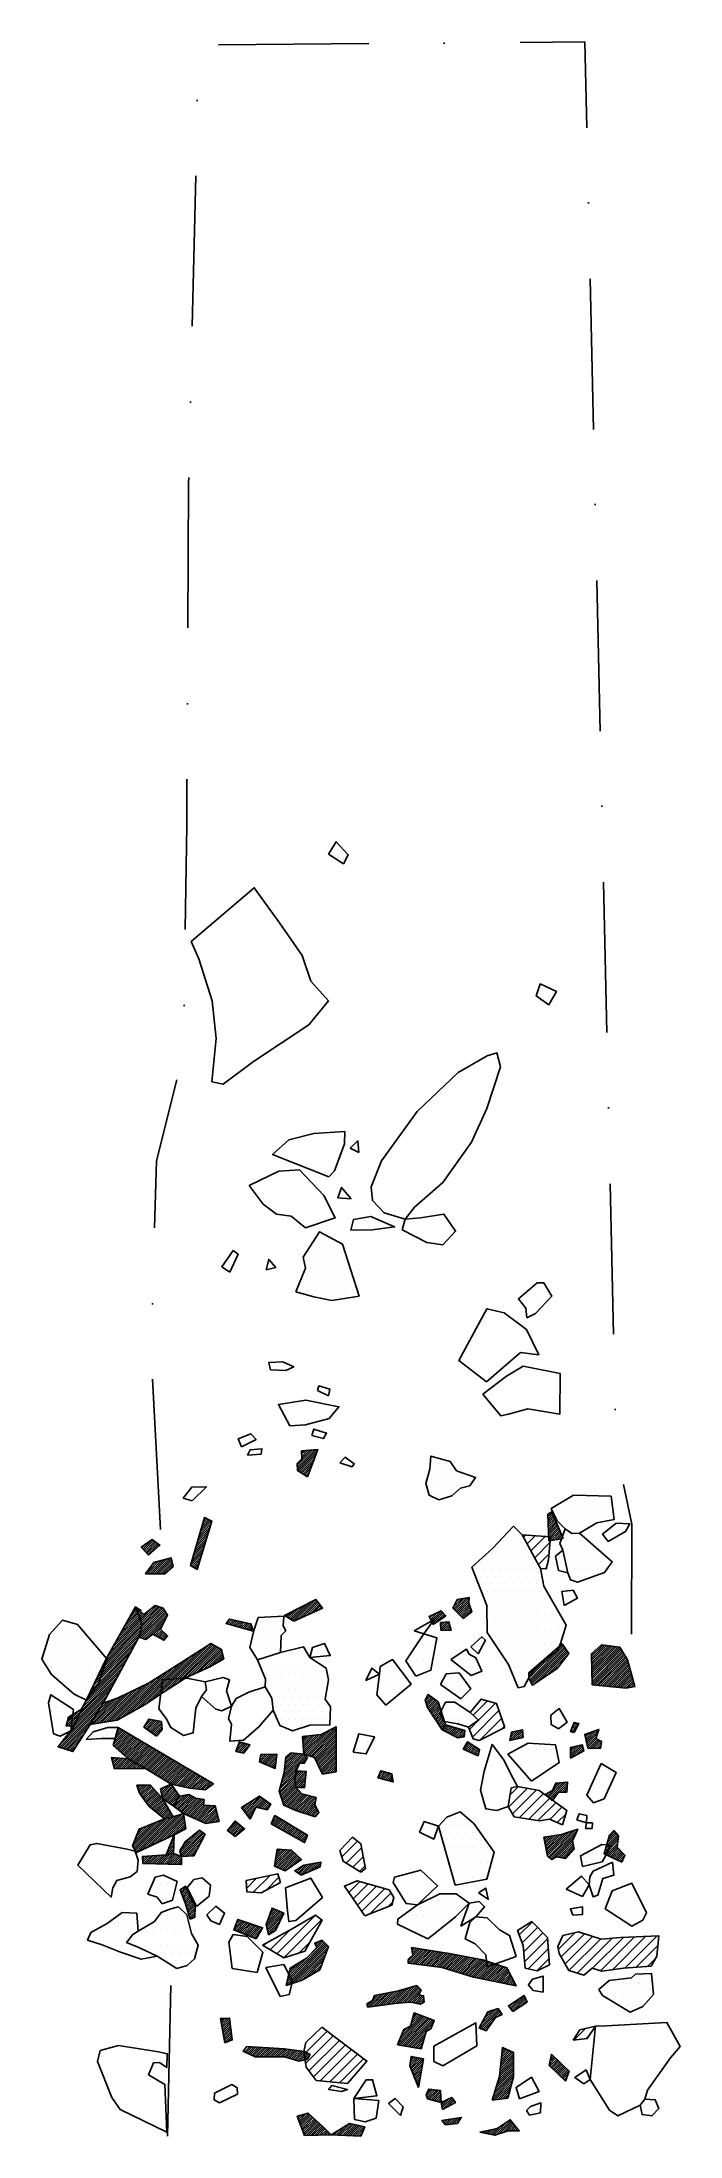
# Model space of a CAD drawing. Header units: metres. Extents: x -93 to 13, y -1679 to -1331.
import ezdxf

# ---------------------------------------------------------------- set-up
doc = ezdxf.new("R2010")
doc.units = ezdxf.units.M
doc.header["$LTSCALE"] = 25
doc.header["$MEASUREMENT"] = 0
doc.linetypes.add('STRICHPUNKTX2', pattern=[2, 1, -0.5, 0, -0.5])
doc.layers.get('0').update_dxf_attribs({"linetype": 'CONTINUOUS'})
for name, color, linetype in [('FEUER', 1, 'CONTINUOUS'), ('GRABUNGSGRENZE', 3, 'STRICHPUNKTX2'), ('KNOCHEN', 2, 'CONTINUOUS'), ('KNOCHENSCHRAFF', 2, 'CONTINUOUS'), ('STEINE', 4, 'CONTINUOUS'), ('STEINESCHRAFF', 4, 'CONTINUOUS')]:
    doc.layers.add(name, color=color, linetype=linetype)

# ---------------------------------------------------------------- blocks, each defined once
blk = doc.blocks.new('*X2')
at = {"color": 0}
for p, q in [((-52.82, -1654.06), (-46.16, -1647.4)), ((-52.72, -1653.61), (-46.34, -1647.23)), ((-52.61, -1653.15), (-46.52, -1647.06)), ((-52.51, -1652.69), (-46.7, -1646.88)), ((-52.5, -1654.1), (-45.98, -1647.57)), ((-51.96, -1653.91), (-45.88, -1647.83)), ((-48.09, -1647.22), (-47.96, -1647.09)), ((-47.98, -1647.46), (-47.4, -1646.87)), ((-47.87, -1647.7), (-46.88, -1646.71)), ((-32.61, -1650.11), (-30.62, -1648.13)), ((-32.61, -1650.47), (-30.31, -1648.17)), ((-32.32, -1650.54), (-30.01, -1648.22)), ((-32.02, -1648.11), (-31.85, -1647.94)), ((-32.01, -1650.58), (-29.7, -1648.27)), ((-31.97, -1648.41), (-31.54, -1647.99)), ((-31.92, -1648.72), (-31.23, -1648.03)), ((-31.87, -1649.03), (-30.93, -1648.08)), ((-31.7, -1650.62), (-29.4, -1648.32)), ((-52.4, -1652.23), (-50.32, -1650.15)), ((-52.3, -1651.78), (-51.26, -1650.74)), ((-51.42, -1653.72), (-46.09, -1648.39)), ((-50.88, -1653.53), (-46.29, -1648.95)), ((-50.34, -1653.35), (-46.5, -1649.51)), ((-49.55, -1652.92), (-46.71, -1650.07)), ((-48.7, -1652.42), (-46.91, -1650.63)), ((-47.84, -1651.92), (-47.12, -1651.19)), ((-31.38, -1650.66), (-29.09, -1648.36)), ((-31.07, -1650.7), (-28.78, -1648.41)), ((-30.75, -1650.74), (-28.48, -1648.46)), ((-30.44, -1650.78), (-28.17, -1648.51)), ((-30.13, -1650.82), (-27.86, -1648.55)), ((-29.81, -1650.85), (-27.56, -1648.6)), ((-29.5, -1650.89), (-27.25, -1648.65)), ((-29.18, -1650.93), (-26.95, -1648.69)), ((-28.87, -1650.97), (-26.64, -1648.74)), ((-28.56, -1651.01), (-26.33, -1648.79)), ((-28.24, -1651.05), (-26.03, -1648.84)), ((-27.93, -1651.09), (-25.72, -1648.89)), ((-27.61, -1651.13), (-25.43, -1648.94)), ((-27.3, -1651.17), (-25.13, -1649)), ((-26.99, -1651.21), (-24.83, -1649.06)), ((-26.71, -1651.29), (-24.54, -1649.11)), ((-26.44, -1651.37), (-24.24, -1649.17)), ((-26.17, -1651.45), (-23.94, -1649.23)), ((-25.9, -1651.54), (-23.65, -1649.29)), ((-25.63, -1651.62), (-23.35, -1649.34)), ((-25.36, -1651.7), (-23.05, -1649.4)), ((-25.08, -1651.78), (-22.76, -1649.46)), ((-24.81, -1651.87), (-22.46, -1649.51)), ((-24.54, -1651.95), (-22.16, -1649.57)), ((-24.27, -1652.03), (-21.87, -1649.63)), ((-24, -1652.11), (-21.57, -1649.69)), ((-23.73, -1652.2), (-21.28, -1649.74)), ((-23.46, -1652.28), (-20.98, -1649.8)), ((-23.19, -1652.36), (-20.68, -1649.86)), ((-22.91, -1652.44), (-20.39, -1649.91)), ((-22.64, -1652.52), (-20.1, -1649.99)), ((-22.37, -1652.61), (-19.84, -1650.07)), ((-22.1, -1652.69), (-19.57, -1650.16)), ((-21.83, -1652.77), (-19.31, -1650.25)), ((-21.54, -1652.84), (-19.04, -1650.34)), ((-21.25, -1652.9), (-18.77, -1650.42)), ((-20.96, -1652.96), (-18.51, -1650.51)), ((-20.66, -1653.02), (-18.24, -1650.6)), ((-20.37, -1653.08), (-17.98, -1650.69)), ((-20.08, -1653.14), (-17.71, -1650.77)), ((-19.79, -1653.2), (-17.44, -1650.86)), ((-19.49, -1653.26), (-17.18, -1650.95)), ((-19.2, -1653.33), (-16.91, -1651.04)), ((-18.91, -1653.39), (-16.65, -1651.12)), ((-18.62, -1653.45), (-16.38, -1651.21)), ((-18.32, -1653.51), (-16.17, -1651.36)), ((-18.03, -1653.57), (-16.05, -1651.59)), ((-17.74, -1653.63), (-15.93, -1651.83)), ((-37.56, -1657.54), (-35.31, -1655.29)), ((-37.15, -1657.48), (-34.87, -1655.21)), ((-36.74, -1657.43), (-34.43, -1655.12)), ((-36.33, -1657.37), (-33.96, -1655.01)), ((-35.92, -1657.32), (-33.47, -1654.87)), ((-35.51, -1657.26), (-32.98, -1654.73)), ((-35.1, -1657.2), (-32.48, -1654.59)), ((-34.7, -1657.16), (-31.99, -1654.45)), ((-34.32, -1657.13), (-31.5, -1654.31)), ((-33.93, -1657.1), (-31.12, -1654.28)), ((-33.55, -1657.07), (-30.94, -1654.46)), ((-33.17, -1657.04), (-30.76, -1654.63)), ((-32.78, -1657.01), (-30.59, -1654.81)), ((-32.4, -1656.98), (-30.58, -1655.16)), ((-17.45, -1653.69), (-15.82, -1652.06)), ((-17.15, -1653.75), (-15.7, -1652.29)), ((-16.86, -1653.81), (-15.58, -1652.53)), ((-16.57, -1653.87), (-15.46, -1652.76)), ((-16.28, -1653.94), (-15.34, -1653)), ((-15.98, -1654), (-15.22, -1653.23)), ((-15.69, -1654.06), (-15.1, -1653.47)), ((-15.4, -1654.12), (-14.98, -1653.7)), ((-15.11, -1654.18), (-14.86, -1653.94)), ((-14.81, -1654.24), (-14.74, -1654.17)), ((-39.45, -1657.31), (-39.2, -1657.06)), ((-39.37, -1657.59), (-37.5, -1655.71)), ((-39.2, -1657.76), (-37.06, -1655.63)), ((-38.79, -1657.71), (-36.62, -1655.54)), ((-38.38, -1657.65), (-36.18, -1655.46)), ((-38.33, -1656.19), (-37.93, -1655.79)), ((-37.97, -1657.6), (-35.75, -1655.37)), ((-32.07, -1657), (-30.82, -1655.75)), ((-31.77, -1657.05), (-30.52, -1655.81)), ((-31.47, -1657.11), (-30.23, -1655.87)), ((-31.17, -1657.17), (-30.05, -1656.04)), ((-30.88, -1657.22), (-30.02, -1656.36)), ((-30.53, -1657.23), (-29.99, -1656.68)), ((-20.78, -1661.27), (-17.63, -1658.12)), ((-20.55, -1661.39), (-17.49, -1658.33)), ((-20.53, -1660.66), (-18, -1658.13)), ((-20.29, -1661.48), (-17.35, -1658.54)), ((-20.08, -1659.86), (-18.53, -1658.31)), ((-19.64, -1659.07), (-19.06, -1658.49)), ((-17.83, -1659.38), (-17.2, -1658.75)), ((-15.84, -1657.74), (-15.08, -1656.99)), ((-15.68, -1657.94), (-14.02, -1656.28)), ((-15.53, -1658.14), (-13.33, -1655.94)), ((-15.37, -1658.34), (-13.22, -1656.18)), ((-15.03, -1658.35), (-13.11, -1656.42)), ((-14.06, -1657.73), (-13, -1656.67)), ((-13.08, -1657.1), (-12.89, -1656.91)), ((-63.74, -1659.68), (-63.72, -1659.66)), ((-63.69, -1659.98), (-63.36, -1659.65)), ((-63.64, -1660.28), (-62.99, -1659.64)), ((-63.58, -1660.58), (-62.63, -1659.63)), ((-63.53, -1660.88), (-62.27, -1659.62)), ((-63.48, -1661.18), (-62.23, -1659.94)), ((-63.42, -1661.48), (-62.19, -1660.25)), ((-63.37, -1661.78), (-62.15, -1660.56)), ((-63.32, -1662.08), (-62.11, -1660.88)), ((-63.26, -1662.39), (-62.07, -1661.19)), ((-63.21, -1662.69), (-62.03, -1661.51)), ((-63.16, -1662.99), (-61.99, -1661.82)), ((-63.1, -1663.29), (-61.95, -1662.13)), ((-34.29, -1663.82), (-29.88, -1659.4)), ((-34.19, -1664.07), (-29.62, -1659.5)), ((-34.04, -1663.21), (-30.13, -1659.31)), ((-33.89, -1664.12), (-29.37, -1659.6)), ((-33.78, -1662.6), (-30.39, -1659.21)), ((-33.58, -1664.17), (-29.11, -1659.7)), ((-33.53, -1661.99), (-32.71, -1661.18)), ((-33.28, -1664.22), (-28.85, -1659.8)), ((-32.98, -1664.28), (-28.6, -1659.89)), ((-32.68, -1664.33), (-28.34, -1659.99)), ((-32.37, -1664.38), (-28.46, -1660.46)), ((-32.15, -1660.62), (-30.64, -1659.11)), ((-32.07, -1664.43), (-29.65, -1662)), ((-32, -1660.11), (-30.9, -1659.01)), ((-31.85, -1659.61), (-31.15, -1658.91)), ((-31.69, -1659.1), (-31.41, -1658.81)), ((-29.33, -1661.69), (-28.7, -1661.06)), ((-20.04, -1661.59), (-18.44, -1659.99)), ((-19.79, -1661.7), (-19.29, -1661.19)), ((-17.15, -1659.06), (-17.06, -1658.96)), ((-63.05, -1663.59), (-61.91, -1662.45)), ((-62.65, -1663.54), (-61.87, -1662.76)), ((-62.09, -1663.33), (-61.83, -1663.07)), ((-59.74, -1665.22), (-58.84, -1664.33)), ((-59.49, -1665.33), (-58.51, -1664.35)), ((-59.25, -1665.45), (-58.18, -1664.37)), ((-59.01, -1665.56), (-57.85, -1664.4)), ((-58.77, -1665.67), (-57.52, -1664.42)), ((-58.53, -1665.78), (-57.18, -1664.44)), ((-58.28, -1665.89), (-56.85, -1664.46)), ((-58.04, -1666), (-56.52, -1664.48)), ((-57.71, -1666.03), (-56.19, -1664.5)), ((-57.36, -1666.03), (-55.86, -1664.53)), ((-57, -1666.03), (-55.53, -1664.55)), ((-56.65, -1666.03), (-55.19, -1664.57)), ((-56.3, -1666.03), (-54.86, -1664.59)), ((-55.94, -1666.03), (-54.53, -1664.61)), ((-55.59, -1666.03), (-54.2, -1664.63)), ((-55.24, -1666.03), (-53.87, -1664.66)), ((-54.88, -1666.03), (-53.53, -1664.68)), ((-54.53, -1666.03), (-53.2, -1664.7)), ((-54.18, -1666.03), (-52.89, -1664.74)), ((-53.82, -1666.03), (-52.58, -1664.78)), ((-53.47, -1666.03), (-52.27, -1664.83)), ((-53.11, -1666.02), (-51.96, -1664.87)), ((-52.84, -1666.11), (-51.65, -1664.91)), ((-52.57, -1666.19), (-51.34, -1664.95)), ((-52.3, -1666.27), (-51.03, -1665)), ((-52.03, -1666.35), (-50.72, -1665.04)), ((-51.76, -1666.44), (-50.4, -1665.08)), ((-51.49, -1666.52), (-50.09, -1665.13)), ((-51.22, -1666.6), (-49.8, -1665.19)), ((-50.94, -1666.68), (-49.57, -1665.31)), ((-50.62, -1666.71), (-49.34, -1665.43)), ((-50.18, -1666.63), (-49.11, -1665.55)), ((-49.75, -1666.55), (-48.92, -1665.72)), ((-31.77, -1664.48), (-29.8, -1662.51)), ((-31.47, -1664.53), (-29.96, -1663.02)), ((-31.16, -1664.58), (-30.11, -1663.53)), ((-30.86, -1664.63), (-30.26, -1664.04)), ((-30.56, -1664.68), (-30.42, -1664.54)), ((-17.27, -1667.65), (-15.15, -1665.53)), ((-17.22, -1667.26), (-15.24, -1665.27)), ((-17.18, -1666.86), (-15.48, -1665.16)), ((-17.14, -1666.47), (-15.72, -1665.05)), ((-17.1, -1666.07), (-15.96, -1664.94)), ((-17.06, -1665.68), (-16.21, -1664.83)), ((-17.01, -1665.28), (-16.45, -1664.71)), ((-16.97, -1664.89), (-16.69, -1664.6)), ((-32.35, -1667.53), (-31, -1666.19)), ((-32.28, -1667.11), (-31.3, -1666.13)), ((-32.25, -1667.79), (-30.71, -1666.25)), ((-32.21, -1666.69), (-31.59, -1666.07)), ((-32.15, -1668.04), (-30.42, -1666.31)), ((-32.14, -1666.27), (-31.89, -1666.01)), ((-32.05, -1668.3), (-30.12, -1666.37)), ((-31.95, -1668.55), (-30.12, -1666.72)), ((-31.85, -1668.81), (-30.2, -1667.15)), ((-31.75, -1669.06), (-30.28, -1667.58)), ((-31.65, -1669.31), (-30.35, -1668.01)), ((-31.55, -1669.57), (-30.43, -1668.45)), ((-31.45, -1669.82), (-30.51, -1668.88)), ((-18.37, -1672.29), (-15.1, -1669.03)), ((-18.21, -1671.78), (-15.11, -1668.68)), ((-18.05, -1671.27), (-15.11, -1668.33)), ((-17.89, -1670.76), (-15.12, -1667.98)), ((-17.74, -1670.25), (-15.12, -1667.63)), ((-17.58, -1669.74), (-15.13, -1667.28)), ((-17.44, -1669.24), (-15.13, -1666.93)), ((-17.39, -1668.84), (-15.13, -1666.58)), ((-17.35, -1668.45), (-15.14, -1666.23)), ((-17.31, -1668.05), (-15.14, -1665.88)), ((-9.17, -1667.33), (-8.13, -1666.29)), ((-9.08, -1666.89), (-8.31, -1666.12)), ((-9.08, -1667.6), (-7.94, -1666.46)), ((-9, -1666.46), (-8.49, -1665.95)), ((-8.92, -1666.02), (-8.67, -1665.77)), ((-8.9, -1667.78), (-7.76, -1666.63)), ((-8.72, -1667.95), (-7.58, -1666.81)), ((-8.54, -1668.12), (-7.4, -1666.98)), ((-8.36, -1668.3), (-7.22, -1667.15)), ((-8.18, -1668.47), (-7.04, -1667.32)), ((-8, -1668.64), (-6.85, -1667.5)), ((-7.82, -1668.82), (-6.67, -1667.67)), ((-7.64, -1668.99), (-6.49, -1667.84)), ((-7.46, -1669.16), (-6.31, -1668.01)), ((-7.28, -1669.34), (-6.13, -1668.18)), ((-7.1, -1669.51), (-5.95, -1668.36)), ((-6.92, -1669.68), (-6.03, -1668.79)), ((-31.35, -1670.07), (-30.59, -1669.31)), ((-31.25, -1670.33), (-30.67, -1669.74)), ((-31.15, -1670.58), (-30.74, -1670.17)), ((-31.05, -1670.83), (-30.82, -1670.6)), ((-30.95, -1671.09), (-30.9, -1671.03)), ((-29.55, -1672.51), (-28.52, -1671.49)), ((-29.5, -1672.11), (-28.84, -1671.45)), ((-29.46, -1672.78), (-28.2, -1671.52)), ((-29.34, -1673.01), (-27.88, -1671.55)), ((-29.22, -1671.48), (-29.16, -1671.42)), ((-29.06, -1673.08), (-27.56, -1671.59)), ((-28.78, -1673.16), (-27.26, -1671.64)), ((-28.5, -1673.23), (-27.23, -1671.96)), ((-28.22, -1673.31), (-27.21, -1672.29)), ((-27.94, -1673.38), (-27.18, -1672.62)), ((-18.61, -1673.24), (-15.23, -1669.86)), ((-18.52, -1672.8), (-15.1, -1669.38)), ((-18.2, -1673.18), (-15.37, -1670.35)), ((-17.79, -1673.13), (-15.5, -1670.84)), ((-17.38, -1673.07), (-15.63, -1671.32)), ((-16.97, -1673.01), (-15.77, -1671.81)), ((-16.56, -1672.96), (-15.9, -1672.3)), ((-6.74, -1669.86), (-6.23, -1669.34)), ((-6.56, -1670.03), (-6.43, -1669.9)), ((-51.01, -1675.94), (-50.94, -1675.87)), ((-50.91, -1676.19), (-50.45, -1675.74)), ((-50.81, -1676.45), (-49.96, -1675.6)), ((-50.71, -1676.71), (-49.47, -1675.47)), ((-50.62, -1676.96), (-49.11, -1675.46)), ((-50.52, -1677.22), (-48.93, -1675.63)), ((-50.42, -1677.47), (-48.75, -1675.8)), ((-50.32, -1677.73), (-48.56, -1675.97)), ((-50.23, -1677.99), (-48.38, -1676.14)), ((-27.66, -1673.46), (-27.16, -1672.95)), ((-27.38, -1673.53), (-27.13, -1673.28)), ((-27.05, -1673.91), (-26.44, -1673.29)), ((-27, -1674.21), (-25.77, -1672.97)), ((-26.95, -1674.51), (-25.32, -1672.88)), ((-26.82, -1674.73), (-25.17, -1673.08)), ((-26.07, -1674.34), (-25.02, -1673.29)), ((-25.33, -1673.95), (-24.88, -1673.5)), ((-25.02, -1677.18), (-23.97, -1676.12)), ((-16.15, -1672.9), (-16.04, -1672.79)), ((-50.13, -1678.24), (-48.19, -1676.31)), ((-50.03, -1678.5), (-48.01, -1676.48)), ((-49.93, -1678.75), (-47.83, -1676.65)), ((-49.84, -1679.01), (-47.64, -1676.82)), ((-49.57, -1679.1), (-47.46, -1676.98)), ((-49.21, -1679.09), (-47.27, -1677.15)), ((-48.84, -1679.08), (-47.09, -1677.32)), ((-48.48, -1679.07), (-46.9, -1677.49)), ((-48.12, -1679.06), (-46.72, -1677.66)), ((-47.76, -1679.05), (-46.54, -1677.84)), ((-47.4, -1679.05), (-46.37, -1678.02)), ((-47.03, -1679.04), (-46.19, -1678.2)), ((-46.67, -1679.03), (-46.02, -1678.38)), ((-46.31, -1679.02), (-45.85, -1678.56)), ((-45.95, -1679.01), (-45.68, -1678.74)), ((-45.59, -1679), (-45.5, -1678.92)), ((-45.24, -1679.01), (-44.91, -1678.68)), ((-44.9, -1679.02), (-43.99, -1678.12)), ((-44.56, -1679.04), (-43.07, -1677.55)), ((-44.22, -1679.05), (-42.3, -1677.13)), ((-43.88, -1679.06), (-42.01, -1677.2)), ((-43.54, -1679.08), (-41.72, -1677.26)), ((-43.2, -1679.09), (-41.43, -1677.32)), ((-42.86, -1679.11), (-41.14, -1677.39)), ((-42.52, -1679.12), (-40.85, -1677.45)), ((-42.18, -1679.13), (-40.56, -1677.51)), ((-41.84, -1679.15), (-40.27, -1677.58)), ((-41.5, -1679.16), (-39.98, -1677.64)), ((-41.16, -1679.17), (-39.95, -1677.97)), ((-40.82, -1679.19), (-40.22, -1678.59)), ((-26.97, -1676.65), (-26.91, -1676.59)), ((-26.81, -1676.84), (-26.49, -1676.52)), ((-26.64, -1677.03), (-26.07, -1676.46)), ((-26.48, -1677.22), (-25.65, -1676.39)), ((-26.2, -1677.3), (-25.23, -1676.32)), ((-25.81, -1677.26), (-24.81, -1676.26)), ((-25.42, -1677.22), (-24.39, -1676.19)), ((-24.63, -1677.14), (-24.12, -1676.62)), ((-20.43, -1678.59), (-20.29, -1678.45)), ((-20.14, -1678.66), (-19.84, -1678.35)), ((-19.84, -1678.72), (-19.39, -1678.26)), ((-19.55, -1678.78), (-18.94, -1678.16)), ((-19.26, -1678.84), (-18.49, -1678.06)), ((-18.97, -1678.9), (-18.04, -1677.97)), ((-18.67, -1678.96), (-17.26, -1677.55)), ((-18.38, -1679.02), (-16.25, -1676.89)), ((-17.96, -1678.95), (-15.59, -1676.59)), ((-17.44, -1678.79), (-15.43, -1676.78)), ((-16.92, -1678.62), (-15.28, -1676.98)), ((-16.4, -1678.46), (-15.12, -1677.17)), ((-15.93, -1678.33), (-14.96, -1677.37)), ((-15.57, -1678.33), (-14.8, -1677.56)), ((-15.22, -1678.33), (-14.64, -1677.76)), ((-14.87, -1678.33), (-14.49, -1677.96)), ((-14.51, -1678.33), (-14.33, -1678.15))]:
    blk.add_line(p, q, dxfattribs=at)
blk = doc.blocks.new('*X4')
at = {"color": 0}
for p, q in [((-78.3, -1631.11), (-74.18, -1626.99)), ((-78.22, -1630.67), (-74.77, -1627.22)), ((-78.17, -1631.33), (-73.59, -1626.75)), ((-78.04, -1631.56), (-73.02, -1626.53)), ((-78, -1630.1), (-75.35, -1627.45)), ((-77.92, -1631.78), (-72.54, -1626.41)), ((-77.79, -1632.01), (-72.07, -1626.29)), ((-77.32, -1631.89), (-71.6, -1626.17)), ((-76.66, -1631.58), (-71.07, -1626)), ((-76, -1631.28), (-70.55, -1625.83)), ((-75.34, -1630.97), (-70.03, -1625.66)), ((-74.68, -1630.67), (-69.87, -1625.86)), ((-74.02, -1630.36), (-69.83, -1626.17)), ((-73.36, -1630.06), (-69.79, -1626.48)), ((-72.7, -1629.75), (-69.74, -1626.79)), ((-72.04, -1629.45), (-69.7, -1627.1)), ((-71.37, -1629.13), (-69.66, -1627.41)), ((-55.27, -1627.17), (-54.33, -1626.23)), ((-55.19, -1627.44), (-54.11, -1626.36)), ((-54.99, -1626.53), (-54.55, -1626.1)), ((-54.96, -1627.57), (-53.89, -1626.49)), ((-54.74, -1627.7), (-53.67, -1626.63)), ((-54.51, -1627.82), (-53.45, -1626.76)), ((-54.28, -1627.95), (-53.23, -1626.89)), ((-54.06, -1628.08), (-53.01, -1627.03)), ((-53.83, -1628.2), (-52.79, -1627.16)), ((-53.6, -1628.33), (-52.57, -1627.29)), ((-53.38, -1628.46), (-52.35, -1627.43)), ((-77.78, -1629.53), (-75.94, -1627.69)), ((-77.57, -1628.96), (-76.53, -1627.92)), ((-77.35, -1628.39), (-77.11, -1628.15)), ((-72.46, -1631.63), (-71.53, -1630.7)), ((-72.23, -1631.04), (-71.52, -1630.34)), ((-71.99, -1630.45), (-71.51, -1629.97)), ((-71.75, -1629.86), (-71.5, -1629.61)), ((-71.52, -1629.28), (-71.49, -1629.24)), ((-70.62, -1628.73), (-69.61, -1627.72)), ((-70.48, -1631.77), (-67.19, -1628.48)), ((-70.45, -1632.09), (-66.98, -1628.63)), ((-70.37, -1632.37), (-66.77, -1628.77)), ((-70.3, -1632.65), (-66.57, -1628.92)), ((-70.08, -1632.79), (-66.36, -1629.07)), ((-69.99, -1630.93), (-68.29, -1629.23)), ((-69.88, -1628.34), (-69.57, -1628.03)), ((-69.7, -1632.76), (-66.68, -1629.74)), ((-69.32, -1632.73), (-67.06, -1630.47)), ((-53.15, -1628.59), (-52.13, -1627.56)), ((-52.92, -1628.71), (-51.9, -1627.69)), ((-52.7, -1628.84), (-51.68, -1627.83)), ((-52.47, -1628.97), (-51.46, -1627.96)), ((-52.24, -1629.09), (-51.24, -1628.09)), ((-52.02, -1629.22), (-51.02, -1628.22)), ((-51.79, -1629.35), (-50.8, -1628.36)), ((-51.56, -1629.47), (-50.58, -1628.49)), ((-51.34, -1629.6), (-50.36, -1628.62)), ((-51.11, -1629.73), (-50.14, -1628.76)), ((-50.88, -1629.85), (-49.92, -1628.89)), ((-50.66, -1629.98), (-49.7, -1629.02)), ((-50.43, -1630.11), (-49.48, -1629.16)), ((-50.2, -1630.23), (-49.44, -1629.47)), ((-49.98, -1630.36), (-49.65, -1630.03)), ((-76.71, -1633.05), (-76.39, -1632.73)), ((-76.7, -1633.39), (-76.01, -1632.7)), ((-76.68, -1633.73), (-75.63, -1632.68)), ((-76.52, -1633.92), (-75.25, -1632.65)), ((-76.18, -1633.94), (-74.87, -1632.63)), ((-75.84, -1633.95), (-74.49, -1632.6)), ((-75.49, -1633.96), (-74.12, -1632.58)), ((-75.15, -1633.97), (-73.74, -1632.55)), ((-74.81, -1633.98), (-73.36, -1632.53)), ((-74.47, -1633.99), (-72.98, -1632.51)), ((-74.12, -1634), (-71.56, -1631.43)), ((-73.78, -1634.01), (-71.57, -1631.8)), ((-73.44, -1634.02), (-71.58, -1632.17)), ((-73.09, -1634.03), (-71.42, -1632.36)), ((-72.75, -1634.04), (-71.16, -1632.45)), ((-72.7, -1632.22), (-71.55, -1631.07)), ((-72.41, -1634.05), (-70.91, -1632.55)), ((-72.07, -1634.07), (-70.65, -1632.65)), ((-71.72, -1634.08), (-70.4, -1632.75)), ((-71.38, -1634.09), (-70.26, -1632.97)), ((-71.04, -1634.1), (-70.26, -1633.32)), ((-70.7, -1634.11), (-70.26, -1633.67)), ((-70.35, -1634.12), (-70.26, -1634.03)), ((-68.94, -1632.7), (-67.43, -1631.2)), ((-68.55, -1632.67), (-67.8, -1631.92)), ((-54.74, -1634.07), (-52.37, -1631.7)), ((-54.73, -1634.4), (-52.05, -1631.72)), ((-54.68, -1633.65), (-52.7, -1631.67)), ((-54.61, -1633.22), (-53.02, -1631.64)), ((-54.54, -1632.8), (-53.35, -1631.61)), ((-54.48, -1634.51), (-51.84, -1631.87)), ((-54.47, -1632.38), (-53.67, -1631.58)), ((-54.41, -1631.96), (-54, -1631.55)), ((-54.34, -1631.54), (-54.32, -1631.53)), ((-54.24, -1634.62), (-51.65, -1632.04)), ((-53.99, -1634.73), (-51.47, -1632.21)), ((-53.75, -1634.84), (-51.28, -1632.37)), ((-53.5, -1634.94), (-51.1, -1632.54)), ((-53.26, -1635.05), (-50.91, -1632.71)), ((-52.82, -1634.97), (-50.73, -1632.88)), ((-51.7, -1634.2), (-50.54, -1633.05)), ((-51.1, -1635.37), (-49.95, -1634.22)), ((-50.9, -1635.52), (-49.52, -1634.14)), ((-50.69, -1635.67), (-49.09, -1634.07)), ((-50.57, -1633.43), (-50.36, -1633.22)), ((-50.48, -1635.82), (-48.66, -1633.99)), ((-50.09, -1635.78), (-48.22, -1633.91)), ((-49.44, -1635.48), (-47.79, -1633.83)), ((-48.8, -1635.19), (-47.36, -1633.76)), ((-48.15, -1634.9), (-47.13, -1633.88)), ((-47.51, -1634.61), (-47.19, -1634.29)), ((-70.42, -1638.43), (-69.85, -1637.86)), ((-70.32, -1638.68), (-69.51, -1637.87)), ((-51.31, -1635.23), (-50.87, -1634.78)), ((-70.22, -1638.94), (-69.4, -1638.11)), ((-70.13, -1639.2), (-69.28, -1638.35)), ((-70.03, -1639.46), (-69.17, -1638.59)), ((-69.94, -1639.71), (-69.05, -1638.83)), ((-69.84, -1639.97), (-68.94, -1639.07)), ((-69.74, -1640.23), (-68.82, -1639.31)), ((-69.65, -1640.49), (-68.71, -1639.55)), ((-69.56, -1640.75), (-68.6, -1639.79)), ((-69.48, -1641.02), (-68.48, -1640.03)), ((-69.39, -1641.29), (-68.37, -1640.27)), ((-69.31, -1641.56), (-68.25, -1640.5)), ((-69.22, -1641.83), (-68.14, -1640.74)), ((-69.13, -1642.09), (-68.02, -1640.98)), ((-69.05, -1642.36), (-67.98, -1641.29)), ((-68.96, -1642.63), (-67.99, -1641.65)), ((-68.88, -1642.9), (-68, -1642.02)), ((-68.79, -1643.16), (-68.01, -1642.38)), ((-68.23, -1642.96), (-68.02, -1642.74)), ((-61.44, -1644.65), (-60.24, -1643.45)), ((-61.44, -1645.01), (-59.97, -1643.54)), ((-61.22, -1644.08), (-60.5, -1643.36)), ((-61.19, -1645.11), (-59.71, -1643.63)), ((-61.01, -1643.51), (-60.77, -1643.27)), ((-60.93, -1645.21), (-59.44, -1643.71)), ((-60.68, -1645.31), (-59.18, -1643.8)), ((-60.43, -1645.41), (-58.91, -1643.89)), ((-60.18, -1645.51), (-58.65, -1643.98)), ((-59.92, -1645.61), (-58.38, -1644.07)), ((-59.67, -1645.71), (-58.12, -1644.16)), ((-59.42, -1645.81), (-57.85, -1644.24)), ((-59.16, -1645.91), (-57.59, -1644.33)), ((-58.91, -1646.01), (-57.32, -1644.42)), ((-58.66, -1646.11), (-57.06, -1644.51)), ((-58.4, -1646.21), (-56.79, -1644.6)), ((-56.13, -1643.94), (-54.03, -1641.84)), ((-56.12, -1644.28), (-53.78, -1641.94)), ((-56.06, -1644.57), (-53.53, -1642.05)), ((-56, -1644.87), (-53.28, -1642.15)), ((-55.94, -1645.16), (-53.56, -1642.78)), ((-55.93, -1643.38), (-54.28, -1641.73)), ((-55.88, -1645.45), (-53.88, -1643.45)), ((-55.82, -1645.74), (-54.2, -1644.13)), ((-55.73, -1642.83), (-54.53, -1641.63)), ((-55.53, -1642.28), (-54.78, -1641.52)), ((-55.34, -1641.73), (-55.03, -1641.42)), ((-54.99, -1645.28), (-54.51, -1644.8)), ((-58.15, -1646.31), (-57.24, -1645.41)), ((-57.9, -1646.41), (-57.74, -1646.25))]:
    blk.add_line(p, q, dxfattribs=at)
blk = doc.blocks.new('*X7')
at = {"color": 0}
for p, q in [((-77.57, -1621.18), (-77.33, -1620.94)), ((-77.49, -1621.45), (-76.98, -1620.94)), ((-77.4, -1621.72), (-76.62, -1620.94)), ((-77.32, -1621.99), (-76.27, -1620.94)), ((-77.24, -1622.26), (-75.92, -1620.94)), ((-77.09, -1622.47), (-75.56, -1620.94)), ((-76.94, -1622.67), (-75.31, -1621.04)), ((-76.79, -1622.87), (-75.14, -1621.23)), ((-76.64, -1623.08), (-74.97, -1621.41)), ((-76.49, -1623.28), (-74.8, -1621.59)), ((-76.34, -1623.48), (-74.63, -1621.78)), ((-76.19, -1623.69), (-74.46, -1621.96)), ((-76.03, -1623.89), (-74.29, -1622.14)), ((-75.88, -1624.1), (-74.12, -1622.33)), ((-75.73, -1624.3), (-73.95, -1622.51)), ((-75.56, -1624.48), (-73.78, -1622.69)), ((-75.37, -1624.64), (-73.6, -1622.88)), ((-75.18, -1624.8), (-73.43, -1623.06)), ((-74.98, -1624.96), (-73.29, -1623.27)), ((-74.79, -1625.12), (-73.16, -1623.49)), ((-74.59, -1625.28), (-73.03, -1623.72)), ((-74.4, -1625.44), (-72.91, -1623.94)), ((-73.72, -1621.58), (-73.68, -1621.53)), ((-73.65, -1621.86), (-73.02, -1621.23)), ((-73.59, -1622.15), (-72.37, -1620.94)), ((-73.52, -1622.44), (-71.89, -1620.81)), ((-73.46, -1622.73), (-71.75, -1621.02)), ((-73.39, -1623.02), (-71.61, -1621.23)), ((-73.24, -1623.22), (-71.47, -1621.44)), ((-73.03, -1623.37), (-71.32, -1621.66)), ((-72.83, -1623.51), (-71.18, -1621.87)), ((-72.62, -1623.66), (-71.04, -1622.08)), ((-72.41, -1623.81), (-70.9, -1622.29)), ((-72.21, -1623.95), (-70.75, -1622.5)), ((-72, -1624.1), (-70.61, -1622.71)), ((-71.79, -1624.24), (-71.09, -1623.54)), ((-71.58, -1624.39), (-69.82, -1622.63)), ((-71.38, -1624.54), (-69.38, -1622.54)), ((-71.18, -1624.69), (-68.99, -1622.5)), ((-71.09, -1623.54), (-70.26, -1622.71)), ((-70.97, -1624.84), (-68.76, -1622.62)), ((-70.77, -1624.99), (-68.53, -1622.75)), ((-70.57, -1625.14), (-68.3, -1622.87)), ((-70.36, -1625.29), (-68.07, -1623)), ((-70.16, -1625.44), (-67.82, -1623.1)), ((-69.95, -1625.59), (-67.52, -1623.15)), ((-69.72, -1625.71), (-67.22, -1623.21)), ((-69.48, -1625.82), (-66.92, -1623.26)), ((-69.23, -1625.93), (-66.62, -1623.31)), ((-68.99, -1626.04), (-66.52, -1623.57)), ((-68.75, -1626.15), (-66.57, -1623.97)), ((-60.09, -1624.92), (-59.05, -1623.88)), ((-59.94, -1625.13), (-58.11, -1623.29)), ((-59.79, -1625.33), (-57.26, -1622.79)), ((-59.64, -1625.53), (-57.05, -1622.94)), ((-59.49, -1625.74), (-56.84, -1623.09)), ((-59.34, -1625.94), (-56.64, -1623.23)), ((-57.7, -1624.65), (-56.43, -1623.38)), ((-57.41, -1624.71), (-56.22, -1623.52)), ((-57.12, -1624.77), (-56.01, -1623.67)), ((-56.83, -1624.84), (-55.81, -1623.81)), ((-56.54, -1624.9), (-55.6, -1623.96)), ((-74.21, -1625.6), (-72.78, -1624.17)), ((-74.01, -1625.76), (-72.65, -1624.4)), ((-73.82, -1625.92), (-72.52, -1624.62)), ((-73.62, -1626.08), (-72.39, -1624.85)), ((-73.43, -1626.24), (-72.27, -1625.07)), ((-73.24, -1626.4), (-72.14, -1625.3)), ((-73.02, -1626.53), (-72.01, -1625.52)), ((-72.54, -1626.41), (-71.88, -1625.75)), ((-72.07, -1626.29), (-71.75, -1625.98)), ((-68.5, -1626.26), (-66.5, -1624.26)), ((-68.26, -1626.37), (-66.16, -1624.27)), ((-68.02, -1626.48), (-65.83, -1624.29)), ((-67.77, -1626.59), (-65.49, -1624.31)), ((-67.53, -1626.7), (-65.16, -1624.33)), ((-67.29, -1626.81), (-64.82, -1624.34)), ((-67.04, -1626.92), (-64.63, -1624.5)), ((-66.8, -1627.03), (-64.55, -1624.79)), ((-66.55, -1627.14), (-64.48, -1625.07)), ((-66.31, -1627.25), (-64.41, -1625.35)), ((-65.98, -1627.27), (-64.34, -1625.63)), ((-65.55, -1627.2), (-64.27, -1625.91)), ((-65.13, -1627.13), (-64.2, -1626.19)), ((-64.71, -1627.06), (-64.12, -1626.48)), ((-64.29, -1626.99), (-64.05, -1626.76)), ((-62.56, -1628.45), (-61.16, -1627.05)), ((-62.39, -1628.63), (-60.97, -1627.21)), ((-62.19, -1628.78), (-60.77, -1627.37)), ((-60.24, -1624.72), (-60, -1624.48)), ((-59.19, -1626.14), (-58.13, -1625.08)), ((-59.04, -1626.35), (-58.46, -1625.76)), ((-58.89, -1626.55), (-58.8, -1626.45)), ((-56.25, -1624.96), (-55.45, -1624.17)), ((-61.99, -1628.94), (-60.58, -1627.53)), ((-61.79, -1629.1), (-60.38, -1627.68)), ((-61.6, -1629.25), (-60.19, -1627.84)), ((-61.4, -1629.41), (-59.99, -1628)), ((-59.91, -1628.27), (-59.79, -1628.16))]:
    blk.add_line(p, q, dxfattribs=at)
blk = doc.blocks.new('*X8')
at = {"color": 0}
for p, q in [((-29.05, -1593.17), (-28.54, -1592.66)), ((-28.93, -1593.4), (-27.87, -1592.34)), ((-28.81, -1593.64), (-27.19, -1592.02)), ((-28.69, -1593.87), (-26.97, -1592.15)), ((-28.57, -1594.11), (-26.79, -1592.33)), ((-28.16, -1594.04), (-26.62, -1592.51)), ((-27.01, -1593.25), (-26.45, -1592.69)), ((-25.08, -1591.32), (-23.73, -1589.97)), ((-25.06, -1591.65), (-23.3, -1589.89)), ((-24.89, -1591.83), (-22.86, -1589.81)), ((-24.73, -1590.62), (-24.16, -1590.05)), ((-24.71, -1592.01), (-22.49, -1589.79)), ((-24.54, -1592.19), (-22.51, -1590.16)), ((-24.36, -1592.37), (-22.53, -1590.54)), ((-24.19, -1592.55), (-22.49, -1590.85)), ((-24.01, -1592.73), (-22.39, -1591.11)), ((-23.84, -1592.91), (-22.3, -1591.37)), ((-23.67, -1593.09), (-22.21, -1591.63)), ((-23.4, -1593.18), (-22.12, -1591.89)), ((-27.21, -1594.16), (-26.95, -1593.9)), ((-27.19, -1594.5), (-26.57, -1593.87)), ((-27.18, -1594.84), (-26.19, -1593.84)), ((-27.17, -1595.18), (-25.84, -1593.85)), ((-26.84, -1595.2), (-25.77, -1594.13)), ((-26.49, -1595.21), (-25.7, -1594.41)), ((-26.15, -1595.22), (-25.62, -1594.69)), ((-25.81, -1595.23), (-25.55, -1594.98)), ((-12.56, -1603.19), (-6.97, -1597.61)), ((-12.56, -1602.85), (-8.05, -1598.33)), ((-12.43, -1603.42), (-6.83, -1597.82)), ((-12.31, -1603.66), (-6.68, -1598.02)), ((-12.19, -1603.89), (-6.53, -1598.23)), ((-12.07, -1604.12), (-6.39, -1598.44)), ((-11.93, -1604.33), (-6.24, -1598.64)), ((-10.79, -1603.55), (-6.09, -1598.85)), ((-9.66, -1602.77), (-5.96, -1599.07)), ((-2.18, -1599.18), (-1.54, -1598.54)), ((-2.17, -1599.53), (-0.3, -1597.66)), ((-2.17, -1599.87), (0.01, -1597.7)), ((-2.16, -1600.22), (0.32, -1597.74)), ((-2.15, -1600.57), (0.63, -1597.78)), ((-2.15, -1600.91), (0.94, -1597.83)), ((-2.14, -1601.26), (1.25, -1597.87)), ((-2.13, -1601.61), (1.57, -1597.91)), ((-2.13, -1601.95), (1.88, -1597.95)), ((-2.12, -1602.3), (2.19, -1597.99)), ((-2.11, -1602.65), (2.5, -1598.04)), ((-2.1, -1602.99), (2.64, -1598.25)), ((-2.1, -1603.34), (2.77, -1598.47)), ((-2.09, -1603.69), (2.91, -1598.69)), ((-2.08, -1604.03), (3.05, -1598.9)), ((-1.95, -1604.26), (3.19, -1599.12)), ((-1.63, -1604.29), (3.32, -1599.34)), ((-1.31, -1604.32), (3.46, -1599.55)), ((-12.56, -1602.49), (-10.78, -1600.71)), ((-8.53, -1601.99), (-7.18, -1600.65)), ((-0.99, -1604.35), (3.6, -1599.77)), ((-0.67, -1604.38), (3.73, -1599.98)), ((-0.35, -1604.42), (3.85, -1600.22)), ((-0.02, -1604.45), (3.93, -1600.5)), ((0.3, -1604.48), (4, -1600.78)), ((0.62, -1604.51), (4.08, -1601.05)), ((0.94, -1604.54), (4.16, -1601.33)), ((1.26, -1604.58), (4.23, -1601.61)), ((1.59, -1604.61), (4.31, -1601.88)), ((1.91, -1604.64), (4.38, -1602.16)), ((2.23, -1604.67), (4.46, -1602.44)), ((2.55, -1604.7), (4.54, -1602.72)), ((2.87, -1604.74), (4.61, -1602.99)), ((-29.77, -1606.97), (-28.94, -1606.14)), ((-29.68, -1607.24), (-28.73, -1606.29)), ((-29.61, -1606.46), (-29.14, -1605.99)), ((-29.59, -1607.5), (-28.53, -1606.44)), ((-29.5, -1607.77), (-28.33, -1606.59)), ((3.19, -1604.77), (4.69, -1603.27)), ((3.52, -1604.8), (4.77, -1603.55)), ((3.93, -1604.74), (4.84, -1603.82)), ((4.35, -1604.67), (4.92, -1604.1)), ((4.78, -1604.6), (5, -1604.38)), ((-29.42, -1608.03), (-28.12, -1606.74)), ((-29.28, -1608.25), (-27.92, -1606.89)), ((-29.14, -1608.46), (-27.71, -1607.03)), ((-29, -1608.67), (-27.57, -1607.25)), ((-28.86, -1608.89), (-27.49, -1607.52)), ((-28.72, -1609.1), (-27.4, -1607.79)), ((-28.57, -1609.31), (-27.32, -1608.05)), ((-28.43, -1609.52), (-27.23, -1608.32)), ((-28.29, -1609.73), (-27.15, -1608.59)), ((-28.15, -1609.95), (-27.06, -1608.86)), ((-28.01, -1610.16), (-26.97, -1609.13)), ((-27.87, -1610.37), (-26.89, -1609.39)), ((-27.72, -1610.58), (-26.8, -1609.66)), ((-27.58, -1610.8), (-26.72, -1609.93)), ((-27.44, -1611.01), (-26.63, -1610.2)), ((-27.3, -1611.22), (-26.55, -1610.46)), ((-27.16, -1611.43), (-26.46, -1610.73)), ((-27.02, -1611.64), (-26.31, -1610.94)), ((-26.82, -1611.8), (-26.04, -1611.02)), ((-26.59, -1611.92), (-25.76, -1611.1)), ((-26.35, -1612.04), (-25.49, -1611.17)), ((-26.12, -1612.16), (-25.21, -1611.25)), ((-25.88, -1612.28), (-24.94, -1611.33)), ((-25.65, -1612.4), (-24.66, -1611.41)), ((-25.42, -1612.52), (-24.39, -1611.49)), ((-25.18, -1612.64), (-24.11, -1611.57)), ((-24.95, -1612.75), (-23.84, -1611.65)), ((-24.71, -1612.87), (-23.56, -1611.72)), ((-24.48, -1612.99), (-23.29, -1611.8)), ((-24.15, -1613.02), (-23.22, -1612.09)), ((-23.74, -1612.96), (-23.26, -1612.48)), ((-23.33, -1612.9), (-23.3, -1612.87)), ((-15.7, -1613.4), (-14.13, -1611.84)), ((-15.62, -1612.97), (-14.58, -1611.94)), ((-15.54, -1612.54), (-15.04, -1612.04)), ((-15.36, -1613.43), (-13.68, -1611.74)), ((-14.9, -1613.32), (-13.61, -1612.02)), ((-14.44, -1613.21), (-13.58, -1612.35)), ((-13.98, -1613.1), (-13.55, -1612.68)), ((-5.53, -1611.72), (-4.47, -1610.66)), ((-5.52, -1612.06), (-4.38, -1610.93)), ((-5.32, -1611.16), (-4.75, -1610.59)), ((-5.23, -1612.13), (-4.76, -1611.66)), ((-5.12, -1610.6), (-5.03, -1610.52)), ((-3.27, -1612.64), (-3.01, -1612.39)), ((-3.2, -1612.93), (-2.47, -1612.2)), ((-3.14, -1613.22), (-1.93, -1612.01)), ((-3.07, -1613.51), (-1.39, -1611.82)), ((-3.01, -1613.8), (-1, -1611.79)), ((-2.94, -1614.09), (-1.17, -1612.32)), ((-2.88, -1614.38), (-1.35, -1612.85)), ((-2.82, -1614.67), (-1.39, -1613.24)), ((-2.58, -1614.78), (-1.15, -1613.35)), ((-2.23, -1614.79), (-0.91, -1613.47)), ((-23.36, -1614.71), (-22.56, -1613.9)), ((-23.32, -1615.02), (-22.34, -1614.03)), ((-23.07, -1615.13), (-22.12, -1614.17)), ((-22.83, -1615.23), (-21.89, -1614.3)), ((-22.81, -1613.8), (-22.78, -1613.77)), ((-22.59, -1615.34), (-21.67, -1614.43)), ((-22.34, -1615.45), (-21.45, -1614.56)), ((-22.1, -1615.56), (-21.23, -1614.7)), ((-21.85, -1615.67), (-21.01, -1614.83)), ((-21.61, -1615.78), (-20.79, -1614.96)), ((-21.37, -1615.89), (-20.85, -1615.37)), ((-21.12, -1616), (-20.96, -1615.84)), ((-5.69, -1616.13), (-3.81, -1614.24)), ((-5.69, -1615.77), (-4.27, -1614.35)), ((-5.69, -1615.42), (-4.73, -1614.45)), ((-5.69, -1615.07), (-5.18, -1614.56)), ((-5.69, -1614.71), (-5.64, -1614.67)), ((-5.64, -1616.43), (-3.65, -1614.44)), ((-4.86, -1616.01), (-3.58, -1614.72)), ((-4.08, -1615.58), (-3.51, -1615.01)), ((-1.89, -1614.8), (-0.67, -1613.58)), ((-1.54, -1614.81), (-0.52, -1613.79)), ((-1.2, -1614.82), (-0.6, -1614.22)), ((-0.85, -1614.83), (-0.67, -1614.64)), ((-9.46, -1622.73), (-7.25, -1620.51)), ((-9.29, -1622.91), (-6.87, -1620.48)), ((-9.12, -1623.09), (-6.48, -1620.45)), ((-8.94, -1623.27), (-6.15, -1620.48)), ((-9.63, -1622.54), (-9.19, -1622.1)), ((-8.77, -1623.45), (-8.31, -1622.99)), ((-8.43, -1621.34), (-7.63, -1620.54)), ((-8.13, -1620.69), (-8.02, -1620.57)), ((-7.47, -1622.15), (-6.19, -1620.87)), ((-7.1, -1622.13), (-6.22, -1621.26)), ((-6.74, -1622.12), (-6.26, -1621.64)), ((-6.37, -1622.11), (-6.29, -1622.03)), ((-10.05, -1629.68), (-9.94, -1629.57)), ((-10, -1629.98), (-9.52, -1629.5)), ((-9.94, -1630.28), (-9.1, -1629.43)), ((-9.89, -1630.58), (-8.68, -1629.37)), ((-9.84, -1630.88), (-8.26, -1629.3)), ((-9.78, -1631.18), (-7.84, -1629.23)), ((-9.73, -1631.48), (-7.42, -1629.17)), ((-9.68, -1631.78), (-6.96, -1629.06)), ((-9.62, -1632.08), (-6.44, -1628.89)), ((-9.57, -1632.38), (-5.92, -1628.73)), ((-9.52, -1632.68), (-5.4, -1628.56)), ((-9.34, -1632.86), (-4.88, -1628.39)), ((-9.14, -1633.01), (-4.53, -1628.4)), ((-8.93, -1633.15), (-4.82, -1629.04)), ((-8.55, -1633.13), (-5.1, -1629.68)), ((-7.92, -1632.85), (-5.32, -1630.25)), ((-7.62, -1632.9), (-5.26, -1630.54)), ((-7.32, -1632.95), (-5.19, -1630.83)), ((-0.01, -1632.37), (2.21, -1630.14)), ((0.01, -1631.99), (2.25, -1629.75)), ((0.16, -1631.49), (2.3, -1629.35)), ((0.23, -1632.48), (2.17, -1630.54)), ((0.3, -1630.99), (2.14, -1629.15)), ((0.45, -1630.49), (1.98, -1628.97)), ((0.47, -1632.59), (2.13, -1630.94)), ((0.6, -1629.99), (1.81, -1628.78)), ((0.75, -1629.49), (1.65, -1628.59)), ((-7.01, -1633), (-5.13, -1631.12)), ((-6.71, -1633.05), (-5.06, -1631.41)), ((0.71, -1632.71), (2.15, -1631.27)), ((0.95, -1632.82), (2.32, -1631.45)), ((1.19, -1632.93), (2.5, -1631.63)), ((1.43, -1633.04), (2.67, -1631.81)), ((1.68, -1633.16), (2.84, -1631.99)), ((1.92, -1633.27), (3.02, -1632.17)), ((2.16, -1633.38), (3.19, -1632.35)), ((2.4, -1633.49), (3.36, -1632.53)), ((2.64, -1633.6), (3.11, -1633.14))]:
    blk.add_line(p, q, dxfattribs=at)
blk = doc.blocks.new('*X12')
at = {"color": 0}
for p, q in [((-80.3, -1595.63), (-77.37, -1592.7)), ((-79.85, -1594.83), (-77.47, -1592.45)), ((-79.41, -1594.03), (-77.57, -1592.19)), ((-78.96, -1593.23), (-77.67, -1591.94)), ((-78.51, -1592.43), (-77.76, -1591.68)), ((-78.07, -1591.63), (-77.86, -1591.42)), ((-77.86, -1591.42), (-77.83, -1591.39)), ((-77.76, -1591.68), (-77.64, -1591.56)), ((-77.67, -1591.94), (-77.46, -1591.73)), ((-77.57, -1592.19), (-77.27, -1591.89)), ((-77.47, -1592.45), (-77.08, -1592.06)), ((-77.37, -1592.7), (-76.9, -1592.23)), ((-77.27, -1592.96), (-76.71, -1592.39)), ((-77.26, -1596.13), (-73.04, -1591.91)), ((-77.19, -1596.41), (-72.91, -1592.13)), ((-77.18, -1593.21), (-76.52, -1592.56)), ((-77.1, -1595.61), (-73.17, -1591.69)), ((-77.08, -1593.47), (-74.89, -1591.28)), ((-76.98, -1593.72), (-74.41, -1591.15)), ((-76.93, -1595.09), (-73.35, -1591.51)), ((-76.92, -1594.72), (-73.61, -1591.42)), ((-76.92, -1596.49), (-72.77, -1592.35)), ((-76.9, -1594.35), (-73.88, -1591.33)), ((-76.88, -1593.98), (-74.14, -1591.24)), ((-76.65, -1596.58), (-72.64, -1592.57)), ((-84.23, -1603.1), (-77.26, -1596.13)), ((-83.91, -1602.42), (-77.1, -1595.61)), ((-83.58, -1601.74), (-76.93, -1595.09)), ((-83.25, -1601.06), (-76.92, -1594.72)), ((-82.92, -1600.38), (-76.9, -1594.35)), ((-82.53, -1599.63), (-76.88, -1593.98)), ((-82.08, -1598.83), (-76.98, -1593.72)), ((-81.64, -1598.03), (-77.08, -1593.47)), ((-81.19, -1597.23), (-77.18, -1593.21)), ((-80.74, -1596.43), (-77.27, -1592.96)), ((-76.38, -1596.66), (-72.69, -1592.97)), ((-75.87, -1596.5), (-73.04, -1593.68)), ((-74.92, -1595.9), (-73.4, -1594.38)), ((-74.69, -1596.03), (-73.71, -1595.05)), ((-74.46, -1596.16), (-73.53, -1595.22)), ((-74.23, -1596.28), (-73.34, -1595.39)), ((-74.01, -1596.41), (-73.16, -1595.56)), ((-73.78, -1596.53), (-72.97, -1595.73)), ((-73.55, -1596.66), (-72.79, -1595.9)), ((-73.33, -1596.79), (-72.61, -1596.07)), ((-85.54, -1605.82), (-78.81, -1599.08)), ((-85.21, -1605.14), (-78.39, -1598.32)), ((-84.89, -1604.46), (-77.98, -1597.55)), ((-84.56, -1603.78), (-77.56, -1596.78)), ((-77.17, -1608.06), (-68.63, -1599.52)), ((-76.39, -1607.63), (-67.65, -1598.89)), ((-75.27, -1606.87), (-66.66, -1598.25)), ((-74.1, -1606.05), (-65.68, -1597.62)), ((-73.11, -1605.42), (-65.22, -1597.52)), ((-72.13, -1604.79), (-64.99, -1597.65)), ((-71.15, -1604.15), (-64.76, -1597.77)), ((-70.16, -1603.52), (-64.53, -1597.89)), ((-69.31, -1603.02), (-64.3, -1598.02)), ((-68.66, -1602.72), (-64.07, -1598.14)), ((-68, -1602.43), (-63.85, -1598.27)), ((-67.35, -1602.13), (-63.62, -1598.39)), ((-66.7, -1601.83), (-63.53, -1598.66)), ((-66.05, -1601.53), (-63.46, -1598.94)), ((-65.39, -1601.23), (-63.38, -1599.22)), ((-64.52, -1600.71), (-63.31, -1599.5)), ((-87.32, -1609.36), (-80.88, -1602.92)), ((-87.03, -1608.73), (-80.46, -1602.16)), ((-86.69, -1608.03), (-80.05, -1601.39)), ((-86.27, -1607.26), (-79.63, -1600.62)), ((-85.87, -1606.5), (-79.22, -1599.85)), ((-81.01, -1610.12), (-73.47, -1602.59)), ((-80.31, -1609.78), (-72.51, -1601.98)), ((-79.53, -1609.35), (-71.56, -1601.38)), ((-78.74, -1608.92), (-70.6, -1600.78)), ((-77.96, -1608.49), (-69.61, -1600.15)), ((-63.66, -1600.2), (-63.23, -1599.78)), ((-89.43, -1612.9), (-82.53, -1605.99)), ((-88.31, -1611.42), (-82.12, -1605.23)), ((-87.89, -1610.64), (-81.7, -1604.46)), ((-87.6, -1610), (-81.29, -1603.69)), ((-85.26, -1610.84), (-80.92, -1606.5)), ((-84.83, -1610.77), (-80.28, -1606.22)), ((-84.41, -1610.7), (-79.59, -1605.88)), ((-83.98, -1610.63), (-78.91, -1605.55)), ((-83.56, -1610.55), (-78.22, -1605.22)), ((-83.13, -1610.48), (-77.53, -1604.88)), ((-82.71, -1610.41), (-76.85, -1604.55)), ((-82.28, -1610.34), (-76.16, -1604.22)), ((-81.86, -1610.27), (-75.38, -1603.79)), ((-81.43, -1610.2), (-74.42, -1603.19)), ((-90.56, -1614.37), (-82.95, -1606.76)), ((-90.49, -1614.66), (-83.4, -1607.57)), ((-90.22, -1614.74), (-83.96, -1608.49)), ((-89.95, -1614.83), (-84.53, -1609.4)), ((-89.38, -1611.08), (-87.03, -1608.73)), ((-89.26, -1610.6), (-87.2, -1608.54)), ((-89.12, -1610.11), (-88.13, -1609.12)), ((-89.05, -1611.1), (-87.32, -1609.36)), ((-88.73, -1611.13), (-87.6, -1610)), ((-85.09, -1610.32), (-81.46, -1606.69)), ((-84.53, -1609.4), (-82, -1606.88)), ((-83.96, -1608.49), (-82.54, -1607.07)), ((-83.4, -1607.57), (-83.09, -1607.25)), ((-76.43, -1611.2), (-75.26, -1610.03)), ((-76.28, -1611.41), (-74.96, -1610.09)), ((-75.86, -1610.28), (-75.55, -1609.97)), ((-89.68, -1614.91), (-85.09, -1610.32)), ((-89.41, -1614.99), (-85.67, -1611.26)), ((-89.14, -1615.08), (-86.29, -1612.23)), ((-88.87, -1615.16), (-86.91, -1613.2)), ((-88.4, -1611.15), (-87.89, -1610.64)), ((-81.52, -1614.17), (-79.47, -1612.13)), ((-81.43, -1614.44), (-79.25, -1612.26)), ((-81.38, -1613.68), (-79.7, -1612)), ((-81.25, -1613.19), (-79.92, -1611.87)), ((-81.25, -1614.61), (-79.03, -1612.39)), ((-81.11, -1612.71), (-80.14, -1611.73)), ((-81.06, -1614.78), (-78.81, -1612.52)), ((-80.98, -1612.22), (-80.36, -1611.6)), ((-80.88, -1614.94), (-78.58, -1612.65)), ((-80.84, -1611.73), (-80.59, -1611.47)), ((-80.69, -1615.11), (-78.36, -1612.78)), ((-80.5, -1615.28), (-78.14, -1612.91)), ((-80.32, -1615.45), (-77.92, -1613.04)), ((-80.13, -1615.61), (-77.69, -1613.17)), ((-79.94, -1615.78), (-77.47, -1613.31)), ((-79.76, -1615.95), (-77.25, -1613.44)), ((-79.57, -1616.11), (-77.02, -1613.57)), ((-76.08, -1611.56), (-74.66, -1610.15)), ((-75.88, -1611.71), (-74.37, -1610.2)), ((-75.67, -1611.86), (-74.07, -1610.26)), ((-75.47, -1612.01), (-73.78, -1610.32)), ((-75.26, -1612.16), (-73.56, -1610.46)), ((-75.06, -1612.31), (-73.54, -1610.79)), ((-74.86, -1612.46), (-73.51, -1611.12)), ((-74.65, -1612.61), (-73.49, -1611.45)), ((-74.45, -1612.76), (-73.91, -1612.22)), ((-50.16, -1612.87), (-50.14, -1612.85)), ((-50.14, -1613.2), (-49.74, -1612.8)), ((-50.12, -1613.53), (-49.34, -1612.76)), ((-50.1, -1613.86), (-48.94, -1612.71)), ((-50.07, -1614.19), (-48.54, -1612.66)), ((-50.05, -1614.52), (-48.14, -1612.62)), ((-50.03, -1614.85), (-47.74, -1612.57)), ((-50, -1615.18), (-47.35, -1612.53)), ((-49.98, -1615.52), (-46.85, -1612.39)), ((-49.92, -1615.81), (-46.13, -1612.02)), ((-49.66, -1615.9), (-45.41, -1611.65)), ((-49.39, -1615.98), (-44.69, -1611.28)), ((-49.12, -1616.07), (-44.57, -1611.52)), ((-48.85, -1616.15), (-44.57, -1611.87)), ((-48.58, -1616.24), (-44.57, -1612.22)), ((-48.31, -1616.32), (-44.57, -1612.58)), ((-48.12, -1616.48), (-44.57, -1612.93)), ((-48, -1616.72), (-44.57, -1613.28)), ((-88.6, -1615.25), (-87.53, -1614.17)), ((-88.33, -1615.33), (-88.15, -1615.15)), ((-81.81, -1616.58), (-81.61, -1616.38)), ((-81.73, -1616.86), (-81.28, -1616.41)), ((-81.65, -1617.13), (-80.95, -1616.43)), ((-81.57, -1617.41), (-80.62, -1616.46)), ((-81.5, -1617.69), (-80.29, -1616.48)), ((-81.42, -1617.96), (-79.96, -1616.5)), ((-81.3, -1618.2), (-79.63, -1616.53)), ((-80.94, -1618.19), (-79.3, -1616.55)), ((-80.59, -1618.19), (-79, -1616.6)), ((-80.23, -1618.19), (-78.77, -1616.73)), ((-79.87, -1618.18), (-78.55, -1616.86)), ((-79.51, -1618.18), (-78.32, -1616.98)), ((-79.39, -1616.28), (-76.8, -1613.7)), ((-79.2, -1616.45), (-76.58, -1613.83)), ((-79, -1616.6), (-76.36, -1613.96)), ((-78.77, -1616.73), (-76.13, -1614.09)), ((-78.55, -1616.86), (-75.91, -1614.22)), ((-78.32, -1616.98), (-75.69, -1614.35)), ((-78.09, -1617.11), (-75.47, -1614.48)), ((-77.86, -1617.23), (-75.24, -1614.62)), ((-77.64, -1617.36), (-75.02, -1614.75)), ((-77.41, -1617.49), (-74.8, -1614.88)), ((-77.18, -1617.61), (-74.58, -1615.01)), ((-76.95, -1617.74), (-74.35, -1615.14)), ((-76.72, -1617.86), (-74.13, -1615.27)), ((-76.5, -1617.99), (-73.91, -1615.4)), ((-76.27, -1618.12), (-73.69, -1615.53)), ((-76.05, -1618.25), (-73.46, -1615.66)), ((-75.83, -1618.38), (-73.24, -1615.79)), ((-75.61, -1618.52), (-73.02, -1615.92)), ((-75.39, -1618.65), (-72.8, -1616.06)), ((-75.17, -1618.78), (-72.57, -1616.19)), ((-74.95, -1618.92), (-72.35, -1616.32)), ((-74.73, -1619.05), (-72.13, -1616.45)), ((-74.51, -1619.18), (-71.9, -1616.58)), ((-74.29, -1619.32), (-71.68, -1616.71)), ((-74.07, -1619.45), (-71.46, -1616.84)), ((-73.85, -1619.58), (-71.24, -1616.97)), ((-53.58, -1620.17), (-49.55, -1616.15)), ((-53.45, -1619.69), (-49.74, -1615.99)), ((-53.32, -1619.21), (-49.94, -1615.82)), ((-53.21, -1618.74), (-50.23, -1615.77)), ((-53.16, -1618.34), (-50.55, -1615.73)), ((-53.11, -1617.94), (-50.86, -1615.69)), ((-53.07, -1617.54), (-51.18, -1615.65)), ((-53.02, -1617.14), (-51.49, -1615.61)), ((-52.97, -1616.74), (-51.81, -1615.58)), ((-52.92, -1616.33), (-52.54, -1615.95)), ((-50.36, -1617.31), (-49.36, -1616.31)), ((-49.98, -1617.28), (-49.68, -1616.98)), ((-47.88, -1616.95), (-44.57, -1613.64)), ((-47.77, -1617.19), (-44.57, -1613.99)), ((-47.65, -1617.42), (-44.57, -1614.34)), ((-47.53, -1617.66), (-44.57, -1614.7)), ((-47.41, -1617.9), (-44.57, -1615.05)), ((-47.29, -1618.13), (-44.57, -1615.4)), ((-47.18, -1618.37), (-44.57, -1615.76)), ((-47.06, -1618.6), (-44.57, -1616.11)), ((-46.94, -1618.84), (-44.57, -1616.47)), ((-46.82, -1619.07), (-44.57, -1616.82)), ((-79.16, -1618.17), (-78.09, -1617.11)), ((-78.8, -1618.17), (-77.86, -1617.23)), ((-78.44, -1618.17), (-77.64, -1617.36)), ((-78.09, -1618.16), (-77.41, -1617.49)), ((-77.73, -1618.16), (-77.18, -1617.61)), ((-77.37, -1618.16), (-76.95, -1617.74)), ((-77.01, -1618.15), (-76.72, -1617.86)), ((-76.66, -1618.15), (-76.5, -1617.99)), ((-76.3, -1618.15), (-76.27, -1618.12)), ((-73.63, -1619.72), (-71.01, -1617.1)), ((-73.41, -1619.85), (-70.79, -1617.23)), ((-73.19, -1619.98), (-70.57, -1617.37)), ((-72.97, -1620.12), (-70.35, -1617.5)), ((-72.75, -1620.25), (-70.12, -1617.63)), ((-72.53, -1620.38), (-69.9, -1617.76)), ((-72.31, -1620.52), (-69.68, -1617.89)), ((-72.09, -1620.65), (-69.46, -1618.02)), ((-71.84, -1620.76), (-69.23, -1618.15)), ((-71.56, -1620.83), (-69.01, -1618.28)), ((-71.27, -1620.89), (-68.79, -1618.41)), ((-70.98, -1620.96), (-68.57, -1618.54)), ((-70.69, -1621.03), (-68.34, -1618.67)), ((-70.41, -1621.09), (-68.12, -1618.81)), ((-70.12, -1621.16), (-67.9, -1618.94)), ((-69.83, -1621.22), (-67.68, -1619.07)), ((-69.54, -1621.29), (-67.45, -1619.2)), ((-69.26, -1621.36), (-67.23, -1619.33)), ((-68.97, -1621.42), (-67.01, -1619.46)), ((-68.66, -1621.47), (-66.78, -1619.59)), ((-68.34, -1621.5), (-66.56, -1619.72)), ((-68.02, -1621.53), (-66.34, -1619.85)), ((-67.7, -1621.57), (-66.12, -1619.98)), ((-67.38, -1621.6), (-65.89, -1620.12)), ((-67.06, -1621.63), (-65.67, -1620.25)), ((-66.73, -1621.66), (-65.45, -1620.38)), ((-66.41, -1621.69), (-65.23, -1620.51)), ((-54, -1622.01), (-51.33, -1619.34)), ((-53.95, -1621.61), (-51.28, -1618.94)), ((-53.91, -1622.27), (-51.38, -1619.74)), ((-53.83, -1621.13), (-51.22, -1618.52)), ((-53.82, -1622.54), (-51.43, -1620.15)), ((-53.74, -1622.81), (-51.39, -1620.46)), ((-53.7, -1620.65), (-50.92, -1617.87)), ((-51.43, -1620.15), (-49.91, -1618.63)), ((-51.39, -1620.46), (-49.58, -1618.65)), ((-51.38, -1619.74), (-50.25, -1618.61)), ((-51.33, -1619.34), (-50.58, -1618.59)), ((-51.33, -1620.75), (-49.59, -1619.01)), ((-51.28, -1618.94), (-50.91, -1618.57)), ((-51.28, -1621.05), (-49.62, -1619.4)), ((-51.17, -1621.3), (-49.66, -1619.79)), ((-50.83, -1621.31), (-49.7, -1620.18)), ((-46.44, -1619.04), (-44.57, -1617.17)), ((-46, -1618.96), (-44.57, -1617.53)), ((-45.57, -1618.88), (-44.57, -1617.88)), ((-45.14, -1618.81), (-44.57, -1618.23)), ((-44.71, -1618.73), (-44.57, -1618.59)), ((-65.43, -1621.07), (-65, -1620.64)), ((-53.65, -1623.07), (-51.33, -1620.75)), ((-53.56, -1623.34), (-51.28, -1621.05)), ((-53.48, -1623.61), (-51.2, -1621.33)), ((-53.39, -1623.87), (-51.03, -1621.52)), ((-53.3, -1624.14), (-50.87, -1621.7)), ((-53.12, -1624.32), (-50.7, -1621.89)), ((-52.88, -1624.43), (-50.53, -1622.07)), ((-52.64, -1624.54), (-50.36, -1622.26)), ((-52.4, -1624.65), (-50.14, -1622.4)), ((-52.16, -1624.76), (-49.86, -1622.47)), ((-51.91, -1624.87), (-49.58, -1622.54)), ((-51.67, -1624.98), (-49.3, -1622.61)), ((-51.43, -1625.1), (-49.02, -1622.68)), ((-51.18, -1625.2), (-48.74, -1622.76)), ((-50.91, -1625.28), (-48.45, -1622.83)), ((-50.64, -1625.37), (-48.17, -1622.9)), ((-50.49, -1621.32), (-49.73, -1620.57)), ((-50.37, -1625.45), (-47.89, -1622.97)), ((-50.14, -1621.34), (-49.77, -1620.96)), ((-50.1, -1625.54), (-47.96, -1623.4)), ((-49.84, -1625.62), (-48.05, -1623.84)), ((-49.57, -1625.71), (-48.1, -1624.24)), ((-49.3, -1625.79), (-47.98, -1624.47)), ((-49.03, -1625.88), (-47.85, -1624.7)), ((-48.76, -1625.96), (-47.72, -1624.92)), ((-48.49, -1626.05), (-47.59, -1625.15)), ((-48.23, -1626.13), (-47.47, -1625.38))]:
    blk.add_line(p, q, dxfattribs=at)
blk = doc.blocks.new('*X13')
at = {"color": 0}
for p, q in [((-67.56, -1580.41), (-65.66, -1578.51)), ((-67.41, -1579.91), (-65.51, -1578.01)), ((-67.26, -1579.41), (-65.36, -1577.51)), ((-67.12, -1578.91), (-65.27, -1577.06)), ((-66.97, -1578.41), (-65.5, -1576.94)), ((-66.82, -1577.91), (-65.73, -1576.82)), ((-66.68, -1577.41), (-65.96, -1576.7)), ((-66.53, -1576.91), (-66.2, -1576.58)), ((-76.81, -1581.54), (-76.11, -1580.84)), ((-76.64, -1581.72), (-75.08, -1580.15)), ((-76.47, -1581.9), (-74.87, -1580.3)), ((-76.3, -1582.09), (-74.67, -1580.45)), ((-76.13, -1582.27), (-74.46, -1580.6)), ((-75.97, -1582.46), (-74.25, -1580.74)), ((-75.8, -1582.64), (-74.05, -1580.89)), ((-74.03, -1581.23), (-73.84, -1581.04)), ((-68.58, -1583.91), (-66.7, -1582.03)), ((-68.43, -1583.41), (-66.55, -1581.53)), ((-68.29, -1582.91), (-66.4, -1581.03)), ((-68.14, -1582.41), (-66.25, -1580.52)), ((-67.99, -1581.91), (-66.11, -1580.02)), ((-67.85, -1581.41), (-65.96, -1579.52)), ((-67.7, -1580.91), (-65.81, -1579.01)), ((-76.16, -1585.83), (-74.07, -1583.75)), ((-75.81, -1585.83), (-73.59, -1583.62)), ((-75.45, -1585.83), (-73.11, -1583.49)), ((-75.43, -1584.75), (-74.55, -1583.87)), ((-75.1, -1585.83), (-72.63, -1583.37)), ((-74.75, -1585.83), (-72.15, -1583.24)), ((-74.39, -1585.83), (-71.91, -1583.35)), ((-74.04, -1585.83), (-71.85, -1583.64)), ((-73.69, -1585.83), (-71.79, -1583.93)), ((-73.33, -1585.83), (-71.72, -1584.23)), ((-72.68, -1585.54), (-71.66, -1584.52)), ((-68.73, -1584.41), (-66.85, -1582.54)), ((-68.54, -1584.58), (-67, -1583.04)), ((-68.32, -1584.71), (-67.15, -1583.54)), ((-68.1, -1584.84), (-67.3, -1584.05)), ((-67.87, -1584.97), (-67.45, -1584.55)), ((-67.65, -1585.1), (-67.6, -1585.05)), ((-53.06, -1592.79), (-52.93, -1592.65)), ((-52.85, -1592.92), (-52.21, -1592.29)), ((-52.63, -1593.06), (-51.49, -1591.92)), ((-52.41, -1593.2), (-50.77, -1591.55)), ((-52.2, -1593.34), (-50.04, -1591.18)), ((-51.98, -1593.47), (-49.32, -1590.82)), ((-51.76, -1593.61), (-48.6, -1590.45)), ((-51.46, -1593.66), (-47.92, -1590.12)), ((-50.8, -1593.36), (-47.76, -1590.32)), ((-50.15, -1593.06), (-47.61, -1590.51)), ((-49.5, -1592.76), (-47.45, -1590.71)), ((-48.85, -1592.46), (-47.3, -1590.91)), ((-48.2, -1592.16), (-47.14, -1591.11)), ((-47.54, -1591.87), (-46.98, -1591.31)), ((-46.89, -1591.57), (-46.83, -1591.5)), ((-62.56, -1594.15), (-61.86, -1593.45)), ((-62.28, -1594.23), (-61.57, -1593.51)), ((-62.01, -1594.31), (-61.28, -1593.58)), ((-61.73, -1594.39), (-60.99, -1593.64)), ((-61.46, -1594.46), (-60.69, -1593.7)), ((-61.18, -1594.54), (-60.4, -1593.76)), ((-60.9, -1594.62), (-60.11, -1593.83)), ((-60.63, -1594.7), (-59.82, -1593.89)), ((-60.35, -1594.77), (-59.53, -1593.95)), ((-60.08, -1594.85), (-59.24, -1594.01)), ((-59.8, -1594.93), (-58.95, -1594.08)), ((-59.52, -1595.01), (-58.7, -1594.18)), ((-59.25, -1595.08), (-58.61, -1594.45)), ((-58.97, -1595.16), (-58.52, -1594.71)), ((-58.7, -1595.24), (-58.43, -1594.98)), ((-58.42, -1595.32), (-58.34, -1595.24)), ((-61.14, -1615.36), (-59.75, -1613.97)), ((-61.04, -1614.91), (-60.02, -1613.89)), ((-60.84, -1615.42), (-59.48, -1614.05)), ((-60.83, -1614.35), (-60.29, -1613.81)), ((-60.62, -1613.78), (-60.57, -1613.73)), ((-60.54, -1615.47), (-59.21, -1614.14)), ((-60.25, -1615.53), (-58.94, -1614.22)), ((-59.95, -1615.59), (-59.69, -1615.33)), ((-57.24, -1616.76), (-56.31, -1615.84)), ((-57.22, -1617.1), (-55.95, -1615.83)), ((-57.17, -1616.34), (-56.67, -1615.85)), ((-57.09, -1615.91), (-57.04, -1615.85)), ((-56.97, -1617.2), (-55.59, -1615.82)), ((-56.72, -1617.31), (-55.23, -1615.82)), ((-56.47, -1617.41), (-54.87, -1615.81)), ((-56.22, -1617.51), (-54.51, -1615.8)), ((-55.97, -1617.62), (-54.42, -1616.07)), ((-55.72, -1617.72), (-54.48, -1616.47)), ((-55.47, -1617.82), (-54.53, -1616.88)), ((-55.22, -1617.93), (-54.58, -1617.29)), ((-54.97, -1618.03), (-54.63, -1617.69)), ((-54.72, -1618.13), (-54.69, -1618.1)), ((-37.58, -1619.73), (-36.56, -1618.71)), ((-37.44, -1619.23), (-36.83, -1618.63)), ((-37.3, -1619.81), (-36.28, -1618.79)), ((-37.16, -1618.61), (-37.11, -1618.56)), ((-37.02, -1619.88), (-36, -1618.86)), ((-36.74, -1619.95), (-35.73, -1618.94)), ((-36.46, -1620.03), (-35.45, -1619.02)), ((-36.18, -1620.1), (-35.28, -1619.2)), ((-35.9, -1620.17), (-35.24, -1619.51)), ((-35.62, -1620.25), (-35.19, -1619.82)), ((-35.34, -1620.32), (-35.14, -1620.12))]:
    blk.add_line(p, q, dxfattribs=at)
blk = doc.blocks.new('*X14')
at = {"color": 0}
for p, q in [((-51.02, -1567.77), (-48.51, -1565.25)), ((-51.01, -1568.11), (-48.12, -1565.22)), ((-50.99, -1568.45), (-47.73, -1565.18)), ((-50.92, -1568.72), (-47.78, -1565.58)), ((-50.7, -1568.86), (-47.98, -1566.14)), ((-50.49, -1569), (-48.19, -1566.7)), ((-50.31, -1565.64), (-50.07, -1565.4)), ((-50.3, -1565.98), (-49.68, -1565.37)), ((-50.29, -1566.33), (-49.29, -1565.33)), ((-50.28, -1566.67), (-48.9, -1565.29)), ((-50.27, -1569.14), (-48.39, -1567.26)), ((-50.05, -1569.27), (-48.59, -1567.81)), ((-49.84, -1569.41), (-48.8, -1568.37)), ((-49.62, -1569.55), (-49, -1568.93)), ((-49.41, -1569.69), (-49.21, -1569.49)), ((-9.41, -1576), (-9.28, -1575.87)), ((-9.4, -1576.35), (-8.7, -1575.65)), ((-9.39, -1576.69), (-8.6, -1575.9)), ((-9.37, -1577.03), (-8.49, -1576.15)), ((-9.36, -1577.37), (-8.39, -1576.4)), ((-9.35, -1577.71), (-8.28, -1576.64)), ((-9.34, -1578.05), (-8.18, -1576.89)), ((-9.33, -1578.4), (-8.07, -1577.14)), ((-9.31, -1578.74), (-7.97, -1577.39)), ((-9.3, -1579.08), (-7.86, -1577.64)), ((-9.29, -1579.42), (-7.75, -1577.89)), ((-9.28, -1579.76), (-7.65, -1578.13)), ((-9.27, -1580.1), (-7.54, -1578.38)), ((-9.18, -1580.37), (-7.44, -1578.63)), ((-8.75, -1580.29), (-7.33, -1578.88)), ((-8.32, -1580.22), (-7.23, -1579.13)), ((-7.9, -1580.15), (-7.12, -1579.37)), ((-7.47, -1580.08), (-7.02, -1579.62)), ((-7.05, -1580), (-6.91, -1579.87))]:
    blk.add_line(p, q, dxfattribs=at)
blk = doc.blocks.new('*X15')
at = {"color": 0}
for p, q in [((-15.93, -1624.6), (-12.78, -1621.45)), ((-15.71, -1622.61), (-14.27, -1621.17)), ((-15.28, -1625.71), (-11.29, -1621.73)), ((-14.11, -1626.32), (-10.13, -1622.34)), ((-12.59, -1626.56), (-9.1, -1623.07)), ((-11.06, -1626.8), (-8.07, -1623.81)), ((-9.1, -1626.61), (-7.04, -1624.55)), ((-7.86, -1627.14), (-6.45, -1625.72)), ((-43.62, -1632.84), (-41.02, -1630.25)), ((-42.89, -1633.88), (-40.36, -1631.35)), ((-41.81, -1634.56), (-40.07, -1632.82)), ((-40.72, -1635.25), (-39.77, -1634.3)), ((-59.42, -1638.04), (-57.78, -1636.4)), ((-58.33, -1638.72), (-55.54, -1635.92)), ((-56.2, -1638.36), (-54.07, -1636.22)), ((-43.18, -1637.7), (-43.13, -1637.66)), ((-42.45, -1638.75), (-40.65, -1636.94)), ((-41.73, -1639.79), (-39.26, -1637.32)), ((-41.01, -1640.84), (-37.88, -1637.71)), ((-40.29, -1641.88), (-36.49, -1638.09)), ((-38.9, -1642.26), (-35.46, -1638.82)), ((-35.94, -1641.07), (-35.21, -1640.34)), ((-54.39, -1648.92), (-48, -1642.53)), ((-53.28, -1649.58), (-46.98, -1643.27)), ((-14.16, -1645.81), (-12.02, -1643.67)), ((-13.69, -1647.1), (-11.14, -1644.56)), ((-56.61, -1647.6), (-56.19, -1647.18)), ((-55.5, -1648.26), (-52.24, -1645)), ((-50.71, -1648.78), (-48.94, -1647)), ((-13.42, -1648.61), (-10.27, -1645.45)), ((-13.27, -1650.22), (-9.49, -1646.44)), ((-12.7, -1651.42), (-9.36, -1648.08)), ((-7.67, -1648.16), (-4.9, -1645.39)), ((-7.2, -1649.45), (-3.34, -1645.6)), ((-6.57, -1650.59), (-2.02, -1646.04)), ((-5.93, -1651.72), (-0.69, -1646.48)), ((-4.58, -1652.14), (1.19, -1646.37)), ((-2.01, -1651.33), (3.12, -1646.21)), ((-0.66, -1651.75), (4.96, -1646.13)), ((1.29, -1651.57), (6.8, -1646.06)), ((3.33, -1651.3), (8.65, -1645.98)), ((5.23, -1651.17), (8.85, -1647.55)), ((-11.27, -1651.75), (-9.23, -1649.72)), ((7.12, -1651.05), (8.42, -1649.74)), ((-49.88, -1665.62), (-46.06, -1661.8)), ((-5.09, -1663.26), (-3.15, -1661.32)), ((-49.64, -1667.15), (-45.05, -1662.56)), ((-49.09, -1668.36), (-44.04, -1663.32)), ((-48.33, -1669.37), (-43.03, -1664.07)), ((-47.24, -1670.05), (-42.02, -1664.83)), ((-45.61, -1670.19), (-41.01, -1665.59)), ((-3.11, -1663.04), (-2.51, -1662.44)), ((-43.99, -1670.34), (-40, -1666.34))]:
    blk.add_line(p, q, dxfattribs=at)
blk = doc.blocks.new('*X16')
at = {"color": 0}
for p, q in [((-13.49, -1579.73), (-13.16, -1579.4)), ((-12.86, -1580.87), (-11.52, -1579.53)), ((-12.24, -1582.02), (-9.88, -1579.65)), ((-11.61, -1583.16), (-9.08, -1580.62)), ((-10.99, -1584.3), (-9.23, -1582.54)), ((-9.92, -1585), (-9.63, -1584.71)), ((-21.95, -1612.94), (-17.55, -1608.54)), ((-21.85, -1609.31), (-19.47, -1606.93)), ((-20.92, -1610.14), (-18.09, -1607.31)), ((-20.69, -1613.45), (-17.1, -1609.86)), ((-22.45, -1611.67), (-20.98, -1610.2)), ((-17.11, -1611.64), (-16.65, -1611.17))]:
    blk.add_line(p, q, dxfattribs=at)
blk = doc.blocks.new('*X17')
at = {"color": 0}
for p, q in [((-91.25, -1595), (-91.25, -1595)), ((-90, -1595), (-90, -1595)), ((-89.375, -1593.75), (-89.375, -1593.75)), ((-88.75, -1595), (-88.75, -1595)), ((-87.5, -1595), (-87.5, -1595)), ((-57.5, -1595), (-57.5, -1595)), ((-56.875, -1593.75), (-56.875, -1593.75)), ((-56.25, -1595), (-56.25, -1595)), ((-55.625, -1593.75), (-55.625, -1593.75)), ((-55, -1595), (-55, -1595)), ((-54.375, -1593.75), (-54.375, -1593.75)), ((-53.75, -1595), (-53.75, -1595)), ((-92.5, -1597.5), (-92.5, -1597.5)), ((-91.875, -1596.25), (-91.875, -1596.25)), ((-91.875, -1598.75), (-91.875, -1598.75)), ((-91.25, -1597.5), (-91.25, -1597.5)), ((-90.625, -1596.25), (-90.625, -1596.25)), ((-90.625, -1598.75), (-90.625, -1598.75)), ((-90, -1597.5), (-90, -1597.5)), ((-89.375, -1596.25), (-89.375, -1596.25)), ((-89.375, -1598.75), (-89.375, -1598.75)), ((-88.75, -1597.5), (-88.75, -1597.5)), ((-88.125, -1596.25), (-88.125, -1596.25)), ((-88.125, -1598.75), (-88.125, -1598.75)), ((-87.5, -1597.5), (-87.5, -1597.5)), ((-86.875, -1596.25), (-86.875, -1596.25)), ((-86.875, -1598.75), (-86.875, -1598.75)), ((-86.25, -1597.5), (-86.25, -1597.5)), ((-85.625, -1598.75), (-85.625, -1598.75)), ((-85, -1597.5), (-85, -1597.5)), ((-84.375, -1598.75), (-84.375, -1598.75)), ((-58.75, -1597.5), (-58.75, -1597.5)), ((-58.125, -1596.25), (-58.125, -1596.25)), ((-58.125, -1598.75), (-58.125, -1598.75)), ((-57.5, -1597.5), (-57.5, -1597.5)), ((-56.875, -1596.25), (-56.875, -1596.25)), ((-56.875, -1598.75), (-56.875, -1598.75)), ((-56.25, -1597.5), (-56.25, -1597.5)), ((-55.625, -1596.25), (-55.625, -1596.25)), ((-55.625, -1598.75), (-55.625, -1598.75)), ((-55, -1597.5), (-55, -1597.5)), ((-54.375, -1596.25), (-54.375, -1596.25)), ((-54.375, -1598.75), (-54.375, -1598.75)), ((-53.125, -1598.75), (-53.125, -1598.75)), ((-51.875, -1598.75), (-51.875, -1598.75)), ((-50.625, -1598.75), (-50.625, -1598.75)), ((-31.875, -1598.75), (-31.875, -1598.75)), ((-30.625, -1598.75), (-30.625, -1598.75)), ((-30, -1597.5), (-30, -1597.5)), ((-29.375, -1596.25), (-29.375, -1596.25)), ((-29.375, -1598.75), (-29.375, -1598.75)), ((-28.75, -1597.5), (-28.75, -1597.5)), ((-23.125, -1598.75), (-23.125, -1598.75)), ((-92.5, -1600), (-92.5, -1600)), ((-91.875, -1601.25), (-91.875, -1601.25)), ((-91.25, -1600), (-91.25, -1600)), ((-91.25, -1602.5), (-91.25, -1602.5)), ((-90.625, -1601.25), (-90.625, -1601.25)), ((-90, -1600), (-90, -1600)), ((-90, -1602.5), (-90, -1602.5)), ((-89.375, -1601.25), (-89.375, -1601.25)), ((-88.75, -1600), (-88.75, -1600)), ((-88.75, -1602.5), (-88.75, -1602.5)), ((-88.125, -1601.25), (-88.125, -1601.25)), ((-87.5, -1600), (-87.5, -1600)), ((-87.5, -1602.5), (-87.5, -1602.5)), ((-86.875, -1601.25), (-86.875, -1601.25)), ((-86.25, -1600), (-86.25, -1600)), ((-86.25, -1602.5), (-86.25, -1602.5)), ((-85.625, -1601.25), (-85.625, -1601.25)), ((-85, -1600), (-85, -1600)), ((-85, -1602.5), (-85, -1602.5)), ((-84.375, -1601.25), (-84.375, -1601.25)), ((-83.75, -1600), (-83.75, -1600)), ((-83.75, -1602.5), (-83.75, -1602.5)), ((-83.125, -1601.25), (-83.125, -1601.25)), ((-57.5, -1600), (-57.5, -1600)), ((-56.875, -1601.25), (-56.875, -1601.25)), ((-56.25, -1602.5), (-56.25, -1602.5)), ((-55.625, -1601.25), (-55.625, -1601.25)), ((-55, -1602.5), (-55, -1602.5)), ((-54.375, -1601.25), (-54.375, -1601.25)), ((-53.75, -1602.5), (-53.75, -1602.5)), ((-53.125, -1601.25), (-53.125, -1601.25)), ((-52.5, -1602.5), (-52.5, -1602.5)), ((-51.875, -1601.25), (-51.875, -1601.25)), ((-51.25, -1602.5), (-51.25, -1602.5)), ((-50.625, -1601.25), (-50.625, -1601.25)), ((-50, -1602.5), (-50, -1602.5)), ((-49.375, -1601.25), (-49.375, -1601.25)), ((-48.75, -1602.5), (-48.75, -1602.5)), ((-48.125, -1601.25), (-48.125, -1601.25)), ((-47.5, -1602.5), (-47.5, -1602.5)), ((-46.875, -1601.25), (-46.875, -1601.25)), ((-46.25, -1602.5), (-46.25, -1602.5)), ((-36.875, -1601.25), (-36.875, -1601.25)), ((-36.25, -1602.5), (-36.25, -1602.5)), ((-35.625, -1601.25), (-35.625, -1601.25)), ((-35, -1602.5), (-35, -1602.5)), ((-34.375, -1601.25), (-34.375, -1601.25)), ((-33.75, -1602.5), (-33.75, -1602.5)), ((-32.5, -1600), (-32.5, -1600)), ((-31.875, -1601.25), (-31.875, -1601.25)), ((-31.25, -1600), (-31.25, -1600)), ((-31.25, -1602.5), (-31.25, -1602.5)), ((-30.625, -1601.25), (-30.625, -1601.25)), ((-30, -1600), (-30, -1600)), ((-29.375, -1601.25), (-29.375, -1601.25)), ((-28.75, -1600), (-28.75, -1600)), ((-26.25, -1602.5), (-26.25, -1602.5)), ((-25, -1600), (-25, -1600)), ((-25, -1602.5), (-25, -1602.5)), ((-23.75, -1600), (-23.75, -1600)), ((-23.125, -1601.25), (-23.125, -1601.25)), ((-22.5, -1600), (-22.5, -1600)), ((-21.875, -1601.25), (-21.875, -1601.25)), ((-91.875, -1606.25), (-91.875, -1606.25)), ((-89.375, -1603.75), (-89.375, -1603.75)), ((-88.75, -1605), (-88.75, -1605)), ((-88.125, -1603.75), (-88.125, -1603.75)), ((-87.5, -1605), (-87.5, -1605)), ((-86.875, -1603.75), (-86.875, -1603.75)), ((-86.875, -1606.25), (-86.875, -1606.25)), ((-86.25, -1605), (-86.25, -1605)), ((-85.625, -1603.75), (-85.625, -1603.75)), ((-85, -1605), (-85, -1605)), ((-84.375, -1603.75), (-84.375, -1603.75)), ((-55.625, -1603.75), (-55.625, -1603.75)), ((-55, -1605), (-55, -1605)), ((-54.375, -1603.75), (-54.375, -1603.75)), ((-54.375, -1606.25), (-54.375, -1606.25)), ((-53.75, -1605), (-53.75, -1605)), ((-53.125, -1603.75), (-53.125, -1603.75)), ((-53.125, -1606.25), (-53.125, -1606.25)), ((-52.5, -1605), (-52.5, -1605)), ((-51.875, -1603.75), (-51.875, -1603.75)), ((-51.875, -1606.25), (-51.875, -1606.25)), ((-51.25, -1605), (-51.25, -1605)), ((-50.625, -1603.75), (-50.625, -1603.75)), ((-50.625, -1606.25), (-50.625, -1606.25)), ((-50, -1605), (-50, -1605)), ((-49.375, -1603.75), (-49.375, -1603.75)), ((-49.375, -1606.25), (-49.375, -1606.25)), ((-48.75, -1605), (-48.75, -1605)), ((-48.125, -1603.75), (-48.125, -1603.75)), ((-48.125, -1606.25), (-48.125, -1606.25)), ((-47.5, -1605), (-47.5, -1605)), ((-46.875, -1603.75), (-46.875, -1603.75)), ((-46.875, -1606.25), (-46.875, -1606.25)), ((-46.25, -1605), (-46.25, -1605)), ((-37.5, -1605), (-37.5, -1605)), ((-36.875, -1603.75), (-36.875, -1603.75)), ((-36.875, -1606.25), (-36.875, -1606.25)), ((-36.25, -1605), (-36.25, -1605)), ((-35.625, -1603.75), (-35.625, -1603.75)), ((-35.625, -1606.25), (-35.625, -1606.25)), ((-35, -1605), (-35, -1605)), ((-34.375, -1603.75), (-34.375, -1603.75)), ((-33.75, -1605), (-33.75, -1605)), ((-33.125, -1603.75), (-33.125, -1603.75)), ((-26.875, -1603.75), (-26.875, -1603.75)), ((-25.625, -1603.75), (-25.625, -1603.75)), ((-25, -1605), (-25, -1605)), ((-24.375, -1603.75), (-24.375, -1603.75)), ((-23.75, -1605), (-23.75, -1605)), ((-23.125, -1603.75), (-23.125, -1603.75)), ((-22.5, -1605), (-22.5, -1605)), ((-91.875, -1608.75), (-91.875, -1608.75)), ((-91.25, -1607.5), (-91.25, -1607.5)), ((-91.25, -1610), (-91.25, -1610)), ((-90.625, -1608.75), (-90.625, -1608.75)), ((-90, -1607.5), (-90, -1607.5)), ((-90, -1610), (-90, -1610)), ((-89.375, -1608.75), (-89.375, -1608.75)), ((-88.75, -1610), (-88.75, -1610)), ((-55, -1607.5), (-55, -1607.5)), ((-54.375, -1608.75), (-54.375, -1608.75)), ((-53.75, -1607.5), (-53.75, -1607.5)), ((-53.75, -1610), (-53.75, -1610)), ((-53.125, -1608.75), (-53.125, -1608.75)), ((-52.5, -1607.5), (-52.5, -1607.5)), ((-52.5, -1610), (-52.5, -1610)), ((-51.875, -1608.75), (-51.875, -1608.75)), ((-51.25, -1607.5), (-51.25, -1607.5)), ((-51.25, -1610), (-51.25, -1610)), ((-50.625, -1608.75), (-50.625, -1608.75)), ((-50, -1607.5), (-50, -1607.5)), ((-50, -1610), (-50, -1610)), ((-49.375, -1608.75), (-49.375, -1608.75)), ((-48.75, -1607.5), (-48.75, -1607.5)), ((-48.75, -1610), (-48.75, -1610)), ((-48.125, -1608.75), (-48.125, -1608.75)), ((-47.5, -1607.5), (-47.5, -1607.5)), ((-47.5, -1610), (-47.5, -1610)), ((-46.875, -1608.75), (-46.875, -1608.75)), ((-46.25, -1607.5), (-46.25, -1607.5)), ((-46.25, -1610), (-46.25, -1610)), ((-45.625, -1608.75), (-45.625, -1608.75)), ((-36.25, -1607.5), (-36.25, -1607.5)), ((-26.875, -1608.75), (-26.875, -1608.75)), ((-26.25, -1607.5), (-26.25, -1607.5)), ((-26.25, -1610), (-26.25, -1610)), ((-25.625, -1608.75), (-25.625, -1608.75)), ((-25, -1607.5), (-25, -1607.5)), ((-25, -1610), (-25, -1610)), ((-24.375, -1608.75), (-24.375, -1608.75)), ((-23.75, -1610), (-23.75, -1610)), ((-23.125, -1608.75), (-23.125, -1608.75)), ((-22.5, -1610), (-22.5, -1610)), ((-21.25, -1610), (-21.25, -1610)), ((-90.625, -1611.25), (-90.625, -1611.25)), ((-90, -1612.5), (-90, -1612.5)), ((-89.375, -1611.25), (-89.375, -1611.25)), ((-85, -1612.5), (-85, -1612.5)), ((-83.75, -1612.5), (-83.75, -1612.5)), ((-82.5, -1612.5), (-82.5, -1612.5)), ((-81.25, -1612.5), (-81.25, -1612.5)), ((-53.125, -1611.25), (-53.125, -1611.25)), ((-51.875, -1611.25), (-51.875, -1611.25)), ((-50.625, -1611.25), (-50.625, -1611.25)), ((-41.25, -1615), (-41.25, -1615)), ((-40.625, -1613.75), (-40.625, -1613.75)), ((-40, -1615), (-40, -1615)), ((-39.375, -1613.75), (-39.375, -1613.75)), ((-15.625, -1616.25), (-15.625, -1616.25)), ((-14.375, -1616.25), (-14.375, -1616.25)), ((-13.75, -1615), (-13.75, -1615)), ((-13.125, -1616.25), (-13.125, -1616.25)), ((-12.5, -1615), (-12.5, -1615)), ((-11.875, -1616.25), (-11.875, -1616.25)), ((-11.25, -1615), (-11.25, -1615)), ((-10.625, -1616.25), (-10.625, -1616.25)), ((-10, -1615), (-10, -1615)), ((-9.375, -1616.25), (-9.375, -1616.25)), ((-8.75, -1615), (-8.75, -1615)), ((-8.125, -1616.25), (-8.125, -1616.25)), ((-13.75, -1617.5), (-13.75, -1617.5)), ((-13.125, -1618.75), (-13.125, -1618.75)), ((-12.5, -1617.5), (-12.5, -1617.5)), ((-11.875, -1618.75), (-11.875, -1618.75)), ((-11.25, -1617.5), (-11.25, -1617.5)), ((-10.625, -1618.75), (-10.625, -1618.75)), ((-10, -1617.5), (-10, -1617.5)), ((-8.75, -1617.5), (-8.75, -1617.5)), ((-25.625, -1626.25), (-25.625, -1626.25)), ((-24.375, -1626.25), (-24.375, -1626.25)), ((-23.125, -1626.25), (-23.125, -1626.25)), ((-26.875, -1628.75), (-26.875, -1628.75)), ((-26.25, -1627.5), (-26.25, -1627.5)), ((-26.25, -1630), (-26.25, -1630)), ((-25.625, -1628.75), (-25.625, -1628.75)), ((-25, -1627.5), (-25, -1627.5)), ((-25, -1630), (-25, -1630)), ((-24.375, -1628.75), (-24.375, -1628.75)), ((-23.75, -1627.5), (-23.75, -1627.5)), ((-23.75, -1630), (-23.75, -1630)), ((-23.125, -1628.75), (-23.125, -1628.75)), ((-22.5, -1627.5), (-22.5, -1627.5)), ((-22.5, -1630), (-22.5, -1630)), ((-21.875, -1628.75), (-21.875, -1628.75)), ((-21.25, -1630), (-21.25, -1630)), ((-20, -1630), (-20, -1630)), ((-25.625, -1631.25), (-25.625, -1631.25)), ((-25.625, -1633.75), (-25.625, -1633.75)), ((-25, -1632.5), (-25, -1632.5)), ((-24.375, -1631.25), (-24.375, -1631.25)), ((-24.375, -1633.75), (-24.375, -1633.75)), ((-23.75, -1632.5), (-23.75, -1632.5)), ((-23.125, -1631.25), (-23.125, -1631.25)), ((-23.125, -1633.75), (-23.125, -1633.75)), ((-22.5, -1632.5), (-22.5, -1632.5)), ((-21.875, -1631.25), (-21.875, -1631.25)), ((-21.875, -1633.75), (-21.875, -1633.75)), ((-21.25, -1632.5), (-21.25, -1632.5)), ((-20.625, -1631.25), (-20.625, -1631.25)), ((-20.625, -1633.75), (-20.625, -1633.75)), ((-20, -1632.5), (-20, -1632.5)), ((-19.375, -1631.25), (-19.375, -1631.25)), ((-19.375, -1633.75), (-19.375, -1633.75)), ((-18.75, -1632.5), (-18.75, -1632.5)), ((-3.125, -1633.75), (-3.125, -1633.75)), ((-2.5, -1632.5), (-2.5, -1632.5)), ((-1.875, -1633.75), (-1.875, -1633.75)), ((-1.25, -1632.5), (-1.25, -1632.5)), ((-0.625, -1631.25), (-0.625, -1631.25)), ((0, -1632.5), (0, -1632.5)), ((0.625, -1631.25), (0.625, -1631.25)), ((-75, -1637.5), (-75, -1637.5)), ((-74.375, -1636.25), (-74.375, -1636.25)), ((-73.75, -1637.5), (-73.75, -1637.5)), ((-73.125, -1636.25), (-73.125, -1636.25)), ((-72.5, -1637.5), (-72.5, -1637.5)), ((-71.25, -1637.5), (-71.25, -1637.5)), ((-68.75, -1637.5), (-68.75, -1637.5)), ((-67.5, -1637.5), (-67.5, -1637.5)), ((-66.25, -1637.5), (-66.25, -1637.5)), ((-25, -1635), (-25, -1635)), ((-24.375, -1636.25), (-24.375, -1636.25)), ((-23.75, -1635), (-23.75, -1635)), ((-23.125, -1636.25), (-23.125, -1636.25)), ((-22.5, -1635), (-22.5, -1635)), ((-21.875, -1636.25), (-21.875, -1636.25)), ((-21.25, -1635), (-21.25, -1635)), ((-20.625, -1636.25), (-20.625, -1636.25)), ((-20, -1635), (-20, -1635)), ((-5, -1637.5), (-5, -1637.5)), ((-3.75, -1637.5), (-3.75, -1637.5)), ((-2.5, -1637.5), (-2.5, -1637.5)), ((-1.875, -1636.25), (-1.875, -1636.25)), ((-1.25, -1635), (-1.25, -1635)), ((-1.25, -1637.5), (-1.25, -1637.5)), ((-0.625, -1636.25), (-0.625, -1636.25)), ((0, -1635), (0, -1635)), ((1.25, -1635), (1.25, -1635)), ((-75.625, -1638.75), (-75.625, -1638.75)), ((-74.375, -1638.75), (-74.375, -1638.75)), ((-73.75, -1640), (-73.75, -1640)), ((-73.125, -1638.75), (-73.125, -1638.75)), ((-72.5, -1640), (-72.5, -1640)), ((-71.875, -1638.75), (-71.875, -1638.75)), ((-70.625, -1641.25), (-70.625, -1641.25)), ((-68.125, -1638.75), (-68.125, -1638.75)), ((-67.5, -1640), (-67.5, -1640)), ((-66.875, -1638.75), (-66.875, -1638.75)), ((-65.625, -1638.75), (-65.625, -1638.75)), ((-64.375, -1641.25), (-64.375, -1641.25)), ((-30.625, -1641.25), (-30.625, -1641.25)), ((-29.375, -1641.25), (-29.375, -1641.25)), ((-28.75, -1640), (-28.75, -1640)), ((-28.125, -1641.25), (-28.125, -1641.25)), ((-27.5, -1640), (-27.5, -1640)), ((-26.875, -1641.25), (-26.875, -1641.25)), ((-26.25, -1640), (-26.25, -1640)), ((-25.625, -1641.25), (-25.625, -1641.25)), ((-25, -1640), (-25, -1640)), ((-24.375, -1641.25), (-24.375, -1641.25)), ((-23.75, -1640), (-23.75, -1640)), ((-4.375, -1638.75), (-4.375, -1638.75)), ((-4.375, -1641.25), (-4.375, -1641.25)), ((-1.875, -1638.75), (-1.875, -1638.75)), ((0.625, -1641.25), (0.625, -1641.25)), ((1.25, -1640), (1.25, -1640)), ((1.875, -1638.75), (1.875, -1638.75)), ((1.875, -1641.25), (1.875, -1641.25)), ((2.5, -1640), (2.5, -1640)), ((3.125, -1638.75), (3.125, -1638.75)), ((3.125, -1641.25), (3.125, -1641.25)), ((3.75, -1640), (3.75, -1640)), ((4.375, -1638.75), (4.375, -1638.75)), ((4.375, -1641.25), (4.375, -1641.25)), ((5, -1640), (5, -1640)), ((5.625, -1641.25), (5.625, -1641.25)), ((-81.875, -1643.75), (-81.875, -1643.75)), ((-80.625, -1643.75), (-80.625, -1643.75)), ((-80, -1642.5), (-80, -1642.5)), ((-79.375, -1643.75), (-79.375, -1643.75)), ((-78.75, -1642.5), (-78.75, -1642.5)), ((-78.125, -1643.75), (-78.125, -1643.75)), ((-74.375, -1643.75), (-74.375, -1643.75)), ((-73.75, -1642.5), (-73.75, -1642.5)), ((-73.125, -1643.75), (-73.125, -1643.75)), ((-72.5, -1642.5), (-72.5, -1642.5)), ((-71.875, -1643.75), (-71.875, -1643.75)), ((-71.25, -1642.5), (-71.25, -1642.5)), ((-70.625, -1643.75), (-70.625, -1643.75)), ((-70, -1642.5), (-70, -1642.5)), ((-69.375, -1643.75), (-69.375, -1643.75)), ((-65, -1642.5), (-65, -1642.5)), ((-64.375, -1643.75), (-64.375, -1643.75)), ((-63.75, -1642.5), (-63.75, -1642.5)), ((-33.125, -1643.75), (-33.125, -1643.75)), ((-32.5, -1642.5), (-32.5, -1642.5)), ((-31.875, -1643.75), (-31.875, -1643.75)), ((-31.25, -1642.5), (-31.25, -1642.5)), ((-30.625, -1643.75), (-30.625, -1643.75)), ((-30, -1642.5), (-30, -1642.5)), ((-29.375, -1643.75), (-29.375, -1643.75)), ((-28.75, -1642.5), (-28.75, -1642.5)), ((-28.125, -1643.75), (-28.125, -1643.75)), ((-27.5, -1642.5), (-27.5, -1642.5)), ((-26.875, -1643.75), (-26.875, -1643.75)), ((-26.25, -1642.5), (-26.25, -1642.5)), ((-25, -1642.5), (-25, -1642.5)), ((2.5, -1642.5), (2.5, -1642.5)), ((3.75, -1642.5), (3.75, -1642.5)), ((4.375, -1643.75), (4.375, -1643.75)), ((5, -1642.5), (5, -1642.5)), ((6.25, -1642.5), (6.25, -1642.5)), ((-85.625, -1646.25), (-85.625, -1646.25)), ((-84.375, -1646.25), (-84.375, -1646.25)), ((-83.75, -1645), (-83.75, -1645)), ((-83.125, -1646.25), (-83.125, -1646.25)), ((-82.5, -1645), (-82.5, -1645)), ((-82.5, -1647.5), (-82.5, -1647.5)), ((-81.875, -1646.25), (-81.875, -1646.25)), ((-81.25, -1645), (-81.25, -1645)), ((-81.25, -1647.5), (-81.25, -1647.5)), ((-80.625, -1646.25), (-80.625, -1646.25)), ((-80, -1645), (-80, -1645)), ((-80, -1647.5), (-80, -1647.5)), ((-79.375, -1646.25), (-79.375, -1646.25)), ((-78.75, -1645), (-78.75, -1645)), ((-78.75, -1647.5), (-78.75, -1647.5)), ((-77.5, -1645), (-77.5, -1645)), ((-77.5, -1647.5), (-77.5, -1647.5)), ((-76.25, -1645), (-76.25, -1645)), ((-76.25, -1647.5), (-76.25, -1647.5)), ((-75, -1645), (-75, -1645)), ((-75, -1647.5), (-75, -1647.5)), ((-73.75, -1645), (-73.75, -1645)), ((-73.75, -1647.5), (-73.75, -1647.5)), ((-72.5, -1645), (-72.5, -1645)), ((-72.5, -1647.5), (-72.5, -1647.5)), ((-71.25, -1645), (-71.25, -1645)), ((-71.25, -1647.5), (-71.25, -1647.5)), ((-70, -1645), (-70, -1645)), ((-70, -1647.5), (-70, -1647.5)), ((-68.75, -1645), (-68.75, -1645)), ((-68.75, -1647.5), (-68.75, -1647.5)), ((-67.5, -1647.5), (-67.5, -1647.5)), ((-31.25, -1645), (-31.25, -1645)), ((-30, -1645), (-30, -1645)), ((-29.375, -1646.25), (-29.375, -1646.25)), ((-28.75, -1645), (-28.75, -1645)), ((-27.5, -1645), (-27.5, -1645)), ((-79.375, -1648.75), (-79.375, -1648.75)), ((-78.125, -1648.75), (-78.125, -1648.75)), ((-76.875, -1648.75), (-76.875, -1648.75)), ((-75.625, -1648.75), (-75.625, -1648.75)), ((-74.375, -1648.75), (-74.375, -1648.75)), ((-73.125, -1648.75), (-73.125, -1648.75)), ((-72.5, -1650), (-72.5, -1650)), ((-71.875, -1648.75), (-71.875, -1648.75)), ((-71.25, -1650), (-71.25, -1650)), ((-70.625, -1648.75), (-70.625, -1648.75)), ((-70.625, -1651.25), (-70.625, -1651.25)), ((-70, -1650), (-70, -1650)), ((-69.375, -1648.75), (-69.375, -1648.75)), ((-68.75, -1650), (-68.75, -1650)), ((-68.125, -1648.75), (-68.125, -1648.75)), ((0, -1655), (0, -1655)), ((0.625, -1653.75), (0.625, -1653.75)), ((1.25, -1655), (1.25, -1655)), ((1.875, -1653.75), (1.875, -1653.75)), ((2.5, -1655), (2.5, -1655)), ((3.125, -1653.75), (3.125, -1653.75)), ((3.75, -1655), (3.75, -1655)), ((4.375, -1653.75), (4.375, -1653.75)), ((5, -1652.5), (5, -1652.5)), ((5, -1655), (5, -1655)), ((5.625, -1653.75), (5.625, -1653.75)), ((6.25, -1652.5), (6.25, -1652.5)), ((6.25, -1655), (6.25, -1655)), ((6.875, -1653.75), (6.875, -1653.75)), ((7.5, -1652.5), (7.5, -1652.5)), ((7.5, -1655), (7.5, -1655)), ((0.625, -1656.25), (0.625, -1656.25)), ((1.875, -1656.25), (1.875, -1656.25)), ((2.5, -1657.5), (2.5, -1657.5)), ((3.125, -1656.25), (3.125, -1656.25)), ((3.75, -1657.5), (3.75, -1657.5)), ((4.375, -1656.25), (4.375, -1656.25)), ((5, -1657.5), (5, -1657.5)), ((5.625, -1656.25), (5.625, -1656.25)), ((6.25, -1657.5), (6.25, -1657.5)), ((6.875, -1656.25), (6.875, -1656.25)), ((-63.75, -1672.5), (-63.75, -1672.5)), ((-62.5, -1672.5), (-62.5, -1672.5)), ((-61.875, -1671.25), (-61.875, -1671.25)), ((-45.625, -1671.25), (-45.625, -1671.25)), ((-44.375, -1671.25), (-44.375, -1671.25)), ((-41.25, -1672.5), (-41.25, -1672.5)), ((-40, -1672.5), (-40, -1672.5)), ((-39.375, -1671.25), (-39.375, -1671.25)), ((-38.75, -1670), (-38.75, -1670)), ((-38.75, -1672.5), (-38.75, -1672.5)), ((-41.25, -1675), (-41.25, -1675)), ((-40.625, -1673.75), (-40.625, -1673.75)), ((-40, -1675), (-40, -1675)), ((-39.375, -1673.75), (-39.375, -1673.75)), ((-38.75, -1675), (-38.75, -1675)), ((-38.125, -1673.75), (-38.125, -1673.75)), ((-35.625, -1673.75), (-35.625, -1673.75)), ((-34.375, -1673.75), (-34.375, -1673.75)), ((-33.75, -1675), (-33.75, -1675)), ((-40.625, -1676.25), (-40.625, -1676.25)), ((-39.375, -1676.25), (-39.375, -1676.25)), ((-38.125, -1676.25), (-38.125, -1676.25))]:
    blk.add_line(p, q, dxfattribs=at)
blk = doc.blocks.new('*X18')
at = {"color": 0}
for p, q in [((-47.5, -1530), (-47.5, -1530)), ((-46.25, -1530), (-46.25, -1530)), ((-48.75, -1532.5), (-48.75, -1532.5)), ((-48.125, -1531.25), (-48.125, -1531.25)), ((-47.5, -1532.5), (-47.5, -1532.5)), ((-46.875, -1531.25), (-46.875, -1531.25)), ((-46.25, -1532.5), (-46.25, -1532.5)), ((-45.625, -1531.25), (-45.625, -1531.25)), ((-45, -1532.5), (-45, -1532.5)), ((-44.375, -1531.25), (-44.375, -1531.25)), ((-43.75, -1532.5), (-43.75, -1532.5)), ((-49.375, -1533.75), (-49.375, -1533.75)), ((-49.375, -1536.25), (-49.375, -1536.25)), ((-48.75, -1535), (-48.75, -1535)), ((-48.125, -1533.75), (-48.125, -1533.75)), ((-48.125, -1536.25), (-48.125, -1536.25)), ((-47.5, -1535), (-47.5, -1535)), ((-46.875, -1533.75), (-46.875, -1533.75)), ((-46.875, -1536.25), (-46.875, -1536.25)), ((-46.25, -1535), (-46.25, -1535)), ((-45.625, -1533.75), (-45.625, -1533.75)), ((-45.625, -1536.25), (-45.625, -1536.25)), ((-45, -1535), (-45, -1535)), ((-44.375, -1533.75), (-44.375, -1533.75)), ((-44.375, -1536.25), (-44.375, -1536.25)), ((-43.75, -1535), (-43.75, -1535)), ((-43.125, -1533.75), (-43.125, -1533.75)), ((-43.125, -1536.25), (-43.125, -1536.25)), ((-42.5, -1535), (-42.5, -1535)), ((-41.875, -1536.25), (-41.875, -1536.25)), ((-50.625, -1538.75), (-50.625, -1538.75)), ((-50, -1537.5), (-50, -1537.5)), ((-49.375, -1538.75), (-49.375, -1538.75)), ((-48.75, -1537.5), (-48.75, -1537.5)), ((-48.125, -1538.75), (-48.125, -1538.75)), ((-47.5, -1537.5), (-47.5, -1537.5)), ((-46.875, -1538.75), (-46.875, -1538.75)), ((-46.25, -1537.5), (-46.25, -1537.5)), ((-46.25, -1540), (-46.25, -1540)), ((-45.625, -1538.75), (-45.625, -1538.75)), ((-45, -1537.5), (-45, -1537.5)), ((-45, -1540), (-45, -1540)), ((-44.375, -1538.75), (-44.375, -1538.75)), ((-43.75, -1537.5), (-43.75, -1537.5)), ((-43.75, -1540), (-43.75, -1540)), ((-43.125, -1538.75), (-43.125, -1538.75)), ((-42.5, -1537.5), (-42.5, -1537.5)), ((-42.5, -1540), (-42.5, -1540)), ((-41.875, -1538.75), (-41.875, -1538.75)), ((-55.625, -1551.25), (-55.625, -1551.25)), ((-54.375, -1551.25), (-54.375, -1551.25)), ((-53.125, -1551.25), (-53.125, -1551.25)), ((-28.75, -1567.5), (-28.75, -1567.5)), ((-27.5, -1567.5), (-27.5, -1567.5)), ((-26.25, -1567.5), (-26.25, -1567.5)), ((-29.375, -1571.25), (-29.375, -1571.25)), ((-28.75, -1570), (-28.75, -1570)), ((-28.125, -1568.75), (-28.125, -1568.75)), ((-28.125, -1571.25), (-28.125, -1571.25)), ((-27.5, -1570), (-27.5, -1570)), ((-26.875, -1568.75), (-26.875, -1568.75)), ((-26.875, -1571.25), (-26.875, -1571.25)), ((-26.25, -1570), (-26.25, -1570)), ((-25.625, -1568.75), (-25.625, -1568.75)), ((-25.625, -1571.25), (-25.625, -1571.25)), ((-25, -1570), (-25, -1570)), ((-24.375, -1571.25), (-24.375, -1571.25)), ((-23.75, -1570), (-23.75, -1570)), ((-23.125, -1571.25), (-23.125, -1571.25)), ((-22.5, -1570), (-22.5, -1570)), ((-28.75, -1572.5), (-28.75, -1572.5)), ((-27.5, -1572.5), (-27.5, -1572.5)), ((-26.25, -1572.5), (-26.25, -1572.5)), ((-25, -1572.5), (-25, -1572.5)), ((-8.75, -1575), (-8.75, -1575)), ((-7.5, -1575), (-7.5, -1575)), ((-6.25, -1575), (-6.25, -1575)), ((-5.625, -1573.75), (-5.625, -1573.75)), ((-5, -1575), (-5, -1575)), ((-4.375, -1573.75), (-4.375, -1573.75)), ((-3.75, -1575), (-3.75, -1575)), ((-3.125, -1573.75), (-3.125, -1573.75)), ((-2.5, -1575), (-2.5, -1575)), ((-1.875, -1573.75), (-1.875, -1573.75)), ((-1.25, -1575), (-1.25, -1575)), ((-0.625, -1573.75), (-0.625, -1573.75)), ((0, -1575), (0, -1575)), ((0.625, -1573.75), (0.625, -1573.75)), ((1.25, -1575), (1.25, -1575)), ((-15.625, -1578.75), (-15.625, -1578.75)), ((-14.375, -1578.75), (-14.375, -1578.75)), ((-8.125, -1576.25), (-8.125, -1576.25)), ((-6.875, -1576.25), (-6.875, -1576.25)), ((-6.25, -1577.5), (-6.25, -1577.5)), ((-5.625, -1576.25), (-5.625, -1576.25)), ((-5.625, -1578.75), (-5.625, -1578.75)), ((-5, -1577.5), (-5, -1577.5)), ((-4.375, -1576.25), (-4.375, -1576.25)), ((-4.375, -1578.75), (-4.375, -1578.75)), ((-3.75, -1577.5), (-3.75, -1577.5)), ((-3.125, -1576.25), (-3.125, -1576.25)), ((-2.5, -1577.5), (-2.5, -1577.5)), ((-1.875, -1576.25), (-1.875, -1576.25)), ((-0.625, -1576.25), (-0.625, -1576.25)), ((0.625, -1576.25), (0.625, -1576.25)), ((0.625, -1578.75), (0.625, -1578.75)), ((1.875, -1578.75), (1.875, -1578.75)), ((2.5, -1577.5), (2.5, -1577.5)), ((3.125, -1578.75), (3.125, -1578.75)), ((-18.125, -1581.25), (-18.125, -1581.25)), ((-16.875, -1581.25), (-16.875, -1581.25)), ((-16.25, -1580), (-16.25, -1580)), ((-15.625, -1581.25), (-15.625, -1581.25)), ((-15, -1580), (-15, -1580)), ((-14.375, -1581.25), (-14.375, -1581.25)), ((-13.75, -1580), (-13.75, -1580)), ((-13.125, -1581.25), (-13.125, -1581.25)), ((-6.875, -1581.25), (-6.875, -1581.25)), ((-6.25, -1580), (-6.25, -1580)), ((-5.625, -1581.25), (-5.625, -1581.25)), ((-5, -1580), (-5, -1580)), ((-4.375, -1581.25), (-4.375, -1581.25)), ((-3.75, -1580), (-3.75, -1580)), ((-3.125, -1581.25), (-3.125, -1581.25)), ((-1.875, -1581.25), (-1.875, -1581.25)), ((1.25, -1580), (1.25, -1580)), ((-21.25, -1585), (-21.25, -1585)), ((-20.625, -1583.75), (-20.625, -1583.75)), ((-20, -1585), (-20, -1585)), ((-19.375, -1583.75), (-19.375, -1583.75)), ((-18.75, -1582.5), (-18.75, -1582.5)), ((-18.75, -1585), (-18.75, -1585)), ((-18.125, -1583.75), (-18.125, -1583.75)), ((-17.5, -1582.5), (-17.5, -1582.5)), ((-17.5, -1585), (-17.5, -1585)), ((-16.875, -1583.75), (-16.875, -1583.75)), ((-16.25, -1582.5), (-16.25, -1582.5)), ((-16.25, -1585), (-16.25, -1585)), ((-15.625, -1583.75), (-15.625, -1583.75)), ((-15, -1582.5), (-15, -1582.5)), ((-15, -1585), (-15, -1585)), ((-14.375, -1583.75), (-14.375, -1583.75)), ((-13.75, -1582.5), (-13.75, -1582.5)), ((-13.75, -1585), (-13.75, -1585)), ((-13.125, -1583.75), (-13.125, -1583.75)), ((-12.5, -1582.5), (-12.5, -1582.5)), ((-12.5, -1585), (-12.5, -1585)), ((-11.875, -1583.75), (-11.875, -1583.75)), ((-11.25, -1585), (-11.25, -1585)), ((-6.25, -1582.5), (-6.25, -1582.5)), ((-5.625, -1583.75), (-5.625, -1583.75)), ((-5, -1582.5), (-5, -1582.5)), ((-5, -1585), (-5, -1585)), ((-4.375, -1583.75), (-4.375, -1583.75)), ((-3.75, -1582.5), (-3.75, -1582.5)), ((-3.75, -1585), (-3.75, -1585)), ((-3.125, -1583.75), (-3.125, -1583.75)), ((-2.5, -1582.5), (-2.5, -1582.5)), ((-2.5, -1585), (-2.5, -1585)), ((-1.875, -1583.75), (-1.875, -1583.75)), ((-1.25, -1582.5), (-1.25, -1582.5)), ((-1.25, -1585), (-1.25, -1585)), ((-0.625, -1583.75), (-0.625, -1583.75)), ((0, -1585), (0, -1585)), ((0.625, -1583.75), (0.625, -1583.75)), ((-20.625, -1586.25), (-20.625, -1586.25)), ((-20, -1587.5), (-20, -1587.5)), ((-19.375, -1586.25), (-19.375, -1586.25)), ((-19.375, -1588.75), (-19.375, -1588.75)), ((-18.75, -1587.5), (-18.75, -1587.5)), ((-18.125, -1586.25), (-18.125, -1586.25)), ((-18.125, -1588.75), (-18.125, -1588.75)), ((-17.5, -1587.5), (-17.5, -1587.5)), ((-16.875, -1586.25), (-16.875, -1586.25)), ((-16.875, -1588.75), (-16.875, -1588.75)), ((-16.25, -1587.5), (-16.25, -1587.5)), ((-15.625, -1586.25), (-15.625, -1586.25)), ((-15.625, -1588.75), (-15.625, -1588.75)), ((-15, -1587.5), (-15, -1587.5)), ((-14.375, -1586.25), (-14.375, -1586.25)), ((-14.375, -1588.75), (-14.375, -1588.75)), ((-13.75, -1587.5), (-13.75, -1587.5)), ((-13.125, -1586.25), (-13.125, -1586.25)), ((-13.125, -1588.75), (-13.125, -1588.75)), ((-12.5, -1587.5), (-12.5, -1587.5)), ((-11.875, -1586.25), (-11.875, -1586.25)), ((-11.875, -1588.75), (-11.875, -1588.75)), ((-11.25, -1587.5), (-11.25, -1587.5)), ((-10.625, -1586.25), (-10.625, -1586.25)), ((-10.625, -1588.75), (-10.625, -1588.75)), ((-5.625, -1586.25), (-5.625, -1586.25)), ((-5.625, -1588.75), (-5.625, -1588.75)), ((-4.375, -1586.25), (-4.375, -1586.25)), ((-3.125, -1586.25), (-3.125, -1586.25)), ((-1.875, -1586.25), (-1.875, -1586.25)), ((-19.375, -1591.25), (-19.375, -1591.25)), ((-18.75, -1590), (-18.75, -1590)), ((-18.75, -1592.5), (-18.75, -1592.5)), ((-18.125, -1591.25), (-18.125, -1591.25)), ((-17.5, -1590), (-17.5, -1590)), ((-17.5, -1592.5), (-17.5, -1592.5)), ((-16.875, -1591.25), (-16.875, -1591.25)), ((-16.25, -1590), (-16.25, -1590)), ((-16.25, -1592.5), (-16.25, -1592.5)), ((-15.625, -1591.25), (-15.625, -1591.25)), ((-15, -1590), (-15, -1590)), ((-15, -1592.5), (-15, -1592.5)), ((-14.375, -1591.25), (-14.375, -1591.25)), ((-13.75, -1590), (-13.75, -1590)), ((-13.75, -1592.5), (-13.75, -1592.5)), ((-13.125, -1591.25), (-13.125, -1591.25)), ((-12.5, -1590), (-12.5, -1590)), ((-12.5, -1592.5), (-12.5, -1592.5)), ((-11.875, -1591.25), (-11.875, -1591.25)), ((-11.25, -1590), (-11.25, -1590)), ((-11.25, -1592.5), (-11.25, -1592.5)), ((-10.625, -1591.25), (-10.625, -1591.25)), ((-10, -1590), (-10, -1590)), ((-10, -1592.5), (-10, -1592.5)), ((-9.375, -1591.25), (-9.375, -1591.25)), ((-8.75, -1592.5), (-8.75, -1592.5)), ((-7.5, -1592.5), (-7.5, -1592.5)), ((-6.25, -1590), (-6.25, -1590)), ((-5, -1590), (-5, -1590)), ((-19.375, -1593.75), (-19.375, -1593.75)), ((-18.75, -1595), (-18.75, -1595)), ((-18.125, -1593.75), (-18.125, -1593.75)), ((-17.5, -1595), (-17.5, -1595)), ((-16.875, -1593.75), (-16.875, -1593.75)), ((-16.25, -1595), (-16.25, -1595)), ((-15.625, -1593.75), (-15.625, -1593.75)), ((-15, -1595), (-15, -1595)), ((-14.375, -1593.75), (-14.375, -1593.75)), ((-13.75, -1595), (-13.75, -1595)), ((-13.125, -1593.75), (-13.125, -1593.75)), ((-12.5, -1595), (-12.5, -1595)), ((-11.875, -1593.75), (-11.875, -1593.75)), ((-11.25, -1595), (-11.25, -1595)), ((-10.625, -1593.75), (-10.625, -1593.75)), ((-10, -1595), (-10, -1595)), ((-9.375, -1593.75), (-9.375, -1593.75)), ((-8.75, -1595), (-8.75, -1595)), ((-8.125, -1593.75), (-8.125, -1593.75)), ((-7.5, -1595), (-7.5, -1595)), ((-6.875, -1593.75), (-6.875, -1593.75)), ((-18.125, -1596.25), (-18.125, -1596.25)), ((-17.5, -1597.5), (-17.5, -1597.5)), ((-16.875, -1596.25), (-16.875, -1596.25)), ((-16.875, -1598.75), (-16.875, -1598.75)), ((-16.25, -1597.5), (-16.25, -1597.5)), ((-15.625, -1596.25), (-15.625, -1596.25)), ((-15.625, -1598.75), (-15.625, -1598.75)), ((-15, -1597.5), (-15, -1597.5)), ((-14.375, -1596.25), (-14.375, -1596.25)), ((-14.375, -1598.75), (-14.375, -1598.75)), ((-13.75, -1597.5), (-13.75, -1597.5)), ((-13.125, -1596.25), (-13.125, -1596.25)), ((-13.125, -1598.75), (-13.125, -1598.75)), ((-12.5, -1597.5), (-12.5, -1597.5)), ((-11.875, -1596.25), (-11.875, -1596.25)), ((-11.875, -1598.75), (-11.875, -1598.75)), ((-11.25, -1597.5), (-11.25, -1597.5)), ((-10.625, -1596.25), (-10.625, -1596.25)), ((-10.625, -1598.75), (-10.625, -1598.75)), ((-10, -1597.5), (-10, -1597.5)), ((-9.375, -1596.25), (-9.375, -1596.25)), ((-9.375, -1598.75), (-9.375, -1598.75)), ((-8.75, -1597.5), (-8.75, -1597.5)), ((-8.125, -1596.25), (-8.125, -1596.25)), ((-8.125, -1598.75), (-8.125, -1598.75)), ((-7.5, -1597.5), (-7.5, -1597.5)), ((-16.25, -1600), (-16.25, -1600)), ((-15.625, -1601.25), (-15.625, -1601.25)), ((-15, -1600), (-15, -1600)), ((-15, -1602.5), (-15, -1602.5)), ((-14.375, -1601.25), (-14.375, -1601.25)), ((-13.75, -1600), (-13.75, -1600)), ((-13.75, -1602.5), (-13.75, -1602.5)), ((-13.125, -1601.25), (-13.125, -1601.25)), ((-12.5, -1600), (-12.5, -1600)), ((-12.5, -1602.5), (-12.5, -1602.5)), ((-11.875, -1601.25), (-11.875, -1601.25)), ((-11.25, -1600), (-11.25, -1600)), ((-10, -1600), (-10, -1600)), ((-14.375, -1603.75), (-14.375, -1603.75)), ((-13.125, -1603.75), (-13.125, -1603.75))]:
    blk.add_line(p, q, dxfattribs=at)

msp = doc.modelspace()

# ---------------------------------------------------------------- linework, layer by layer
at = {"layer": 'GRABUNGSGRENZE', "flags": 128}
msp.add_lwpolyline([(-73.73, -1578.46), (-75.26, -1549.5), (-74.4, -1517.24), (-69.92, -1499.33), (-69.37, -1461.52), (-69.07, -1404.73), (-67.8, -1350.39), (-67.5, -1331.97), (-3.28, -1331.45), (1.88, -1565.22), (4.53, -1577.58), (4.48, -1600.12)], dxfattribs=at)
at = {"layer": 'GRABUNGSGRENZE'}
msp.add_lwpolyline([(-72.55, -1679.21), (-71.94, -1650.35)], dxfattribs=at)
at = {"layer": 'KNOCHEN'}
for points in [[(-49.3, -1569.75), (-50.98, -1568.68), (-51.04, -1567.51), (-50.27, -1566.75), (-50.32, -1565.43), (-47.63, -1565.17), (-49.3, -1569.75)], [(-67.62, -1585.12), (-68.74, -1584.46), (-66.4, -1576.47), (-65.23, -1577.08), (-67.62, -1585.12)], [(-6.87, -1579.97), (-9.26, -1580.38), (-9.41, -1575.95), (-8.75, -1575.55), (-6.87, -1579.97)], [(-75.71, -1582.73), (-76.93, -1581.41), (-75.1, -1580.13), (-73.83, -1581.05), (-75.71, -1582.73)], [(-74.85, -1583.95), (-71.95, -1583.19), (-71.64, -1584.61), (-73.02, -1585.83), (-76.22, -1585.83), (-74.85, -1583.95)], [(-76.88, -1591.99), (-77.9, -1591.33), (-82.78, -1600.08), (-85.94, -1606.65), (-86.85, -1608.33), (-88.12, -1611.18)], [(-76.47, -1592.6), (-77.9, -1591.33), (-76.88, -1593.98), (-76.93, -1595.09), (-77.34, -1596.37), (-76.17, -1596.72), (-75, -1595.86), (-73.17, -1596.88), (-72.56, -1596.11), (-73.73, -1595.04), (-72.56, -1592.7), (-73.27, -1591.53), (-74.64, -1591.07), (-76.47, -1592.6)], [(-51.59, -1593.72), (-53.12, -1592.75), (-47.93, -1590.1), (-46.81, -1591.53), (-51.59, -1593.72)], [(-28.49, -1594.27), (-29.15, -1592.95), (-27.12, -1591.98), (-26.35, -1592.8), (-28.49, -1594.27)], [(-23.5, -1593.26), (-25.18, -1591.53), (-24.47, -1590.1), (-22.49, -1589.75), (-22.54, -1590.71), (-22.03, -1592.14), (-23.5, -1593.26)], [(-58.31, -1595.35), (-62.84, -1594.08), (-62.28, -1593.36), (-58.72, -1594.13), (-58.31, -1595.35)], [(-27.17, -1595.19), (-27.22, -1593.92), (-25.84, -1593.82), (-25.49, -1595.24), (-27.17, -1595.19)], [(-88.12, -1611.18), (-90.72, -1614.59), (-88.28, -1615.35), (-85.43, -1610.87), (-83.24, -1607.31), (-77.34, -1596.37)], [(-85.43, -1610.87), (-80.9, -1610.11), (-76.27, -1607.56), (-74.08, -1606.03), (-69.55, -1603.13), (-65.43, -1601.25), (-63.19, -1599.93), (-63.6, -1598.4), (-65.38, -1597.43), (-70.62, -1600.79), (-75.71, -1604), (-80.75, -1606.44), (-83.24, -1607.31)], [(-12.56, -1603.18), (-11.95, -1604.35), (-7.88, -1601.55), (-5.95, -1599.06), (-7.07, -1597.48), (-12.56, -1602.26), (-12.56, -1603.18)], [(-2.08, -1604.25), (-2.18, -1599.11), (-0.5, -1597.63), (2.5, -1598.04), (3.82, -1600.12), (5.04, -1604.55), (3.57, -1604.8), (-2.08, -1604.25)], [(-26.96, -1611.73), (-26.96, -1611.73), (-29.4, -1608.06), (-29.81, -1606.84), (-29.3, -1605.88), (-27.62, -1607.1), (-26.4, -1610.91)], [(-88.12, -1611.18), (-89.4, -1611.07), (-88.99, -1609.65), (-86.85, -1608.33)], [(-74.39, -1612.8), (-76.47, -1611.28), (-75.66, -1609.95), (-73.57, -1610.36), (-73.47, -1611.68), (-74.39, -1612.8)], [(-64.92, -1620.69), (-66.29, -1621.71), (-68.84, -1621.45), (-71.94, -1620.74), (-76.22, -1618.15), (-79.07, -1616.57), (-81.56, -1614.33), (-80.75, -1611.38), (-64.92, -1620.69)], [(-46.81, -1619.11), (-48.18, -1616.36), (-49.96, -1615.8), (-50.16, -1612.85), (-47.06, -1612.49), (-44.57, -1611.22), (-44.57, -1618.7), (-46.81, -1619.11)], [(-26.96, -1611.73), (-26.4, -1610.91), (-23.2, -1611.83), (-23.3, -1612.9), (-24.37, -1613.05), (-26.96, -1611.73)], [(-15.72, -1613.51), (-15.46, -1612.13), (-13.63, -1611.73), (-13.53, -1613), (-15.72, -1613.51)], [(-5.03, -1612.18), (-5.64, -1612.03), (-5.08, -1610.5), (-4.27, -1610.71), (-5.03, -1612.18)], [(-2.79, -1614.78), (-3.3, -1612.49), (-0.96, -1611.67), (-1.47, -1613.2), (-0.5, -1613.66), (-0.7, -1614.83), (-2.79, -1614.78)], [(-79.07, -1616.57), (-81.87, -1616.36), (-81.36, -1618.2), (-76.22, -1618.15)], [(-59.88, -1615.6), (-61.21, -1615.34), (-60.6, -1613.72), (-58.92, -1614.23), (-59.88, -1615.6)], [(-57.29, -1617.07), (-57.08, -1615.85), (-54.39, -1615.8), (-54.69, -1618.14), (-57.29, -1617.07)], [(-48.08, -1626.18), (-51.28, -1625.16), (-53.27, -1624.25), (-54.03, -1621.91), (-53.22, -1618.8), (-52.91, -1616.26), (-52.05, -1615.55), (-49.96, -1615.8), (-49.3, -1616.36), (-49.86, -1617.28), (-50.67, -1617.33), (-51.23, -1618.55), (-51.44, -1620.18), (-51.23, -1621.3), (-50.27, -1622.37), (-47.87, -1622.98), (-48.13, -1624.2), (-47.42, -1625.47), (-48.08, -1626.18)], [(-23.5, -1614.93), (-22.79, -1613.76), (-20.75, -1614.98), (-21.01, -1616.05), (-23.5, -1614.93)], [(-5.69, -1616.46), (-5.69, -1614.68), (-3.71, -1614.22), (-3.45, -1615.24), (-5.69, -1616.46)], [(-51.23, -1621.3), (-49.81, -1621.35), (-49.55, -1618.65), (-51.23, -1618.55)], [(-37.65, -1619.72), (-37.14, -1618.55), (-35.31, -1619.06), (-35.1, -1620.38), (-37.65, -1619.72)], [(-8.69, -1623.53), (-7.73, -1622.16), (-6.3, -1622.11), (-6.15, -1620.43), (-8.08, -1620.58), (-8.64, -1621.8), (-9.76, -1622.41), (-8.69, -1623.53)], [(-73.06, -1626.54), (-75.66, -1624.4), (-77.23, -1622.27), (-77.64, -1620.94), (-75.4, -1620.94), (-73.37, -1623.13), (-71.64, -1626.18)], [(-71.64, -1624.35), (-73.37, -1623.13), (-73.72, -1621.55), (-71.94, -1620.74), (-70.57, -1622.78)], [(-64, -1626.95), (-66.19, -1627.3), (-69.91, -1625.62), (-71.64, -1624.35), (-70.57, -1622.78), (-69.04, -1622.47), (-67.92, -1623.08), (-66.5, -1623.33), (-66.6, -1624.25), (-64.67, -1624.35), (-64, -1626.95)], [(-58.86, -1626.59), (-60.29, -1624.66), (-57.29, -1622.77), (-55.4, -1624.1), (-56.02, -1625.01), (-57.9, -1624.61), (-58.86, -1626.59)], [(-77.74, -1632.09), (-78.35, -1631.02), (-77.28, -1628.22), (-73.06, -1626.54), (-71.64, -1626.18), (-69.91, -1625.62), (-69.55, -1628.17), (-71.48, -1629.19), (-77.74, -1632.09)], [(-61.36, -1629.44), (-62.58, -1628.47), (-61.36, -1626.9), (-59.78, -1628.17), (-61.36, -1629.44)], [(-55.35, -1627.35), (-54.74, -1625.98), (-49.35, -1629.23), (-49.81, -1630.46), (-55.35, -1627.35)], [(-72.81, -1632.49), (-71.48, -1629.19), (-71.59, -1632.29)], [(-70.26, -1632.8), (-70.52, -1631.83), (-69.6, -1630.26), (-67.26, -1628.42), (-66.34, -1629.08), (-68.18, -1632.65), (-70.26, -1632.8)], [(-9.51, -1632.74), (-10.07, -1629.59), (-7.17, -1629.13), (-4.47, -1628.26), (-5.33, -1630.2), (-5.03, -1631.57), (-6.45, -1633.1), (-7.98, -1632.84), (-8.79, -1633.25), (-9.51, -1632.74)], [(2.86, -1633.71), (-0.09, -1632.33), (0.82, -1629.23), (1.54, -1628.47), (2.3, -1629.33), (2.1, -1631.21), (3.37, -1632.54), (2.86, -1633.71)], [(-76.67, -1633.92), (-76.72, -1632.75), (-72.81, -1632.49), (-71.59, -1632.29), (-70.26, -1632.8), (-70.26, -1634.12), (-76.67, -1633.92)], [(-54.79, -1634.37), (-54.34, -1631.53), (-51.99, -1631.73), (-50.32, -1633.25), (-53.06, -1635.14), (-54.79, -1634.37)], [(-50.37, -1635.9), (-51.43, -1635.14), (-49.96, -1634.22), (-47.11, -1633.71), (-47.21, -1634.48), (-50.37, -1635.9)], [(-68.79, -1643.18), (-69.65, -1640.48), (-70.46, -1638.29), (-69.6, -1637.68), (-67.97, -1641.09), (-68.02, -1642.87), (-68.79, -1643.18)], [(-55.81, -1645.77), (-56.17, -1644.04), (-55.2, -1641.35), (-53.27, -1642.16), (-54.64, -1645.06), (-55.81, -1645.77)], [(-57.84, -1646.43), (-61.56, -1644.96), (-60.9, -1643.23), (-56.78, -1644.6), (-57.84, -1646.43)], [(-52.86, -1654.22), (-52.2, -1651.32), (-49.5, -1649.64), (-47.77, -1647.91), (-48.13, -1647.15), (-46.9, -1646.69), (-45.84, -1647.71), (-47.26, -1651.57), (-50.21, -1653.3), (-52.86, -1654.22)], [(-32.61, -1649.89), (-31.84, -1649.23), (-32.05, -1647.91), (-25.79, -1648.87), (-20.24, -1649.94), (-16.22, -1651.26), (-14.69, -1654.27), (-21.77, -1652.79), (-26.96, -1651.21), (-32.61, -1650.5), (-32.61, -1649.89)], [(-39.32, -1657.78), (-39.47, -1657.22), (-38.51, -1656.66), (-38.2, -1655.85), (-34.23, -1655.08), (-31.18, -1654.22), (-30.47, -1654.93), (-30.87, -1655.74), (-30.06, -1655.9), (-29.96, -1656.96), (-30.62, -1657.27), (-32.25, -1656.97), (-34.84, -1657.17), (-39.32, -1657.78)], [(-34.38, -1664.04), (-33.32, -1661.49), (-32.25, -1660.93), (-31.59, -1658.75), (-28.28, -1660.02), (-28.84, -1661.39), (-29.6, -1661.85), (-30.47, -1664.7), (-34.38, -1664.04)], [(-20.44, -1661.44), (-20.85, -1661.24), (-19.37, -1658.59), (-17.7, -1658.03), (-17.03, -1659), (-18.1, -1659.51), (-19.68, -1661.75), (-20.85, -1661.24)], [(-15.25, -1658.49), (-15.97, -1657.57), (-13.37, -1655.84), (-12.86, -1656.96), (-15.25, -1658.49)], [(-63.03, -1663.69), (-63.75, -1659.67), (-62.27, -1659.61), (-61.81, -1663.23), (-63.03, -1663.69)], [(-49.4, -1666.48), (-50.77, -1666.74), (-53.11, -1666.02), (-57.99, -1666.03), (-59.98, -1665.11), (-59.37, -1664.3), (-53.16, -1664.7), (-49.85, -1665.16), (-48.89, -1665.67), (-49.4, -1666.48)], [(-18.66, -1673.25), (-17.44, -1669.28), (-16.93, -1664.49), (-15.15, -1665.31), (-15.1, -1669.38), (-16.07, -1672.89), (-18.66, -1673.25)], [(-6.5, -1670.09), (-9.2, -1667.5), (-8.84, -1665.61), (-5.89, -1668.41), (-6.5, -1670.09)], [(-30.92, -1671.16), (-32.35, -1667.55), (-32.09, -1665.97), (-30.06, -1666.38), (-30.92, -1671.16)], [(-27.11, -1673.6), (-29.4, -1672.99), (-29.6, -1672.33), (-29.19, -1671.42), (-27.26, -1671.62), (-27.11, -1673.6)], [(-49.8, -1679.1), (-51.02, -1675.9), (-49.19, -1675.39), (-46.6, -1677.78), (-45.42, -1679), (-49.8, -1679.1)], [(-26.9, -1674.77), (-27.11, -1673.6), (-25.38, -1672.79), (-24.77, -1673.65), (-26.9, -1674.77)], [(-26.39, -1677.32), (-27, -1676.61), (-23.8, -1676.1), (-24.41, -1677.11), (-26.39, -1677.32)], [(-45.42, -1679), (-42.37, -1677.12), (-39.83, -1677.68), (-40.49, -1679.2), (-45.42, -1679)], [(-20.7, -1678.54), (-17.85, -1677.93), (-15.66, -1676.5), (-14.18, -1678.33), (-16.01, -1678.33), (-18.25, -1679.05), (-20.7, -1678.54)]]:
    msp.add_lwpolyline(points, dxfattribs=at)
at = {"layer": 'STEINE'}
for points in [[(-45.86, -1466.35), (-44.59, -1464.27), (-42.55, -1466.45), (-43.36, -1467.93), (-45.86, -1466.35)], [(-65.19, -1504.16), (-64.48, -1496.94), (-65.14, -1490.68), (-67.38, -1483.71), (-68.65, -1480.86), (-58.17, -1471.9), (-53.95, -1477.75), (-50.23, -1483.15), (-48.75, -1487.42), (-45.85, -1490.68), (-49.11, -1494.65), (-58.27, -1500.75), (-63.31, -1504.52), (-65.19, -1504.16)], [(-9.27, -1491.33), (-11.35, -1489.86), (-10.69, -1487.87), (-8, -1489.14), (-9.27, -1491.33)], [(-33.13, -1526.96), (-36.59, -1525.89), (-38.52, -1523.85), (-38.78, -1521.56), (-37.05, -1517.24), (-31.1, -1509.04), (-24.33, -1502.58), (-19.49, -1499.83), (-17.87, -1499.32), (-17.26, -1501.66), (-19.54, -1508.58), (-22.09, -1514.18), (-26.87, -1520.85), (-31.55, -1524.97), (-33.13, -1526.96)], [(-45.8, -1519.93), (-55.11, -1516.22), (-52.42, -1513.78), (-48.29, -1512.71), (-43.15, -1512.4), (-43.21, -1514.44), (-44.83, -1518.92), (-45.8, -1519.93)], [(-40.81, -1515.86), (-42.24, -1515.15), (-40.97, -1513.93), (-40.81, -1515.86)], [(-59.03, -1521.36), (-54.09, -1518.97), (-50.68, -1518.76), (-46.61, -1522.99), (-44.73, -1526.7), (-49.67, -1528.38), (-52.06, -1526.45), (-54.45, -1526.14), (-56.69, -1524.46), (-59.03, -1521.36)], [(-42.08, -1523.55), (-43.66, -1521.66), (-44.27, -1523.39), (-42.08, -1523.55)], [(-42.13, -1528.79), (-41.68, -1527.01), (-38.83, -1526.5), (-34.86, -1528.23), (-38.52, -1528.69), (-42.13, -1528.79)], [(-33.59, -1528.69), (-29.52, -1530.82), (-26.87, -1531.18), (-24.73, -1528.94), (-26.67, -1526.09), (-30.58, -1526.75), (-33.13, -1526.96), (-33.59, -1528.69)], [(-51.24, -1539.02), (-49.67, -1535.1), (-50.02, -1533.27), (-47.33, -1529.04), (-43.51, -1531.08), (-40.76, -1539.73), (-45.29, -1540.44), (-48.29, -1539.83), (-51.24, -1539.02)], [(-62.23, -1535.76), (-63.56, -1534.85), (-61.67, -1532.15), (-60.86, -1532.76), (-62.23, -1535.76)], [(-56.18, -1535.35), (-55.77, -1533.62), (-54.6, -1534.95), (-56.18, -1535.35)], [(-12.93, -1543.34), (-13.08, -1541.71), (-14.3, -1540.18), (-11.2, -1537.49), (-10.08, -1537.54), (-8.75, -1539.72), (-11.5, -1542.62), (-12.93, -1543.34)], [(-19.59, -1553.97), (-24.22, -1550.41), (-19.54, -1541.81), (-16.69, -1542.52), (-12.98, -1545.27), (-10.94, -1549.49), (-13.94, -1549.09), (-19.59, -1553.97)], [(-55.46, -1551.99), (-55.77, -1550.77), (-53.43, -1550.62), (-51.6, -1551.48), (-52.92, -1552.09), (-55.46, -1551.99)], [(-17.25, -1559.62), (-20.2, -1556.01), (-16.28, -1553.01), (-13.54, -1551.33), (-7.38, -1552.55), (-7.43, -1559.31), (-12.72, -1558.45), (-15.93, -1559.32), (-17.25, -1559.62)], [(-52.26, -1561.25), (-54.14, -1557.74), (-49.61, -1556.98), (-44.12, -1558.1), (-45.74, -1560.03), (-49.66, -1561.1), (-52.26, -1561.25)], [(-47.68, -1555.4), (-47.47, -1554.64), (-45.64, -1555.15), (-45.85, -1556.27), (-47.68, -1555.4)], [(-60.3, -1564.77), (-60.81, -1563.44), (-58.72, -1562.58), (-57.85, -1563.54), (-60.3, -1564.77)], [(-48.59, -1562.88), (-48.29, -1561.81), (-46.15, -1562.47), (-46.66, -1563.39), (-48.59, -1562.88)], [(-59.28, -1566.14), (-58.87, -1565.27), (-56.89, -1565.07), (-57.04, -1565.94), (-59.28, -1566.14)], [(-43.96, -1567.41), (-43.05, -1566.49), (-41.57, -1567.56), (-41.93, -1568.07), (-43.96, -1567.41)], [(-27.53, -1573.56), (-29.15, -1572.75), (-29.66, -1570.82), (-29, -1568.43), (-28.85, -1566.29), (-25.64, -1567.2), (-24.58, -1568.73), (-21.42, -1569.85), (-22.39, -1571.22), (-23.91, -1571.63), (-25.34, -1572.9), (-27.53, -1573.56)], [(-68.49, -1573.72), (-69.96, -1573.26), (-68.54, -1571.43), (-66.1, -1571.38), (-68.49, -1573.72)], [(-4.17, -1579.11), (-1.27, -1577.38), (1.58, -1576.82), (1.07, -1572.95), (-5.19, -1572.8), (-8.85, -1574.99), (-7.93, -1576.97), (-6.56, -1578.35), (-5.44, -1579.16), (-4.17, -1579.11)], [(-12.66, -1603.23), (-13.33, -1604.55), (-14.34, -1604.76), (-15.97, -1600.89), (-19.48, -1595.6), (-19.53, -1591.12), (-22.03, -1584.71), (-18.62, -1581.65), (-15.11, -1577.94), (-13.68, -1579.36), (-10.63, -1584.96), (-10.07, -1587.91), (-6.41, -1594.37), (-7.32, -1597.38), (-7.88, -1598.75), (-9.71, -1599.82), (-11.6, -1601.6), (-12.66, -1603.23)], [(-6.56, -1578.35), (-7.43, -1580.79), (-6.92, -1581.91), (-6.1, -1585.67), (-5.69, -1586.84), (-4.52, -1587.2), (0, -1585.62), (1.28, -1583.84), (-4.17, -1579.11)], [(0.61, -1580.48), (-0.35, -1579.26), (1.89, -1577.43), (4.18, -1577.53), (3.46, -1578.8), (0.61, -1580.48)], [(-13.68, -1579.36), (-9, -1579.72), (-9.31, -1583.54), (-9.71, -1585.01), (-10.63, -1584.96)], [(-6.92, -1581.91), (-8.14, -1582.93), (-7.63, -1585.27), (-6.1, -1585.67)], [(-6.71, -1591.12), (-7.12, -1588.78), (-5.24, -1588.57), (-4.52, -1589.9), (-6.71, -1591.12)], [(-86.04, -1606.8), (-88.07, -1605.83), (-91.84, -1602.58), (-93.42, -1599.98), (-92.15, -1595.91), (-90.01, -1593.52), (-87.52, -1594.23), (-82.63, -1599.93), (-83.95, -1603.95), (-86.04, -1606.8)], [(-57.65, -1600.13), (-58.92, -1598.09), (-58.26, -1595.25), (-57.49, -1593.11), (-53.27, -1592.85), (-53.37, -1594.48), (-52.91, -1595.3), (-53.68, -1596.06), (-53.83, -1598.91)], [(-31.34, -1602.82), (-33.02, -1600.28), (-30.02, -1595.8), (-27.83, -1596.46), (-28.85, -1601.86), (-31.34, -1602.82)], [(-31.64, -1595.29), (-28.29, -1593.41), (-30.02, -1595.8), (-31.64, -1595.29)], [(-56.37, -1604.61), (-56.32, -1603.34), (-57.65, -1600.13), (-57.65, -1600.13), (-53.83, -1598.91), (-50.01, -1597.94), (-48.95, -1599.72), (-46.2, -1601.5), (-45.84, -1603.44), (-46.4, -1606.64), (-45.48, -1607.91), (-45.59, -1610.92), (-48.94, -1610.97), (-51.84, -1611.93), (-53.93, -1611.02), (-55, -1608.47), (-55.25, -1606.49), (-56.37, -1604.61)], [(-48.49, -1598.09), (-46.5, -1597.38), (-45.54, -1599.42), (-48.95, -1599.72), (-48.49, -1598.09)], [(-25.54, -1600.08), (-22.94, -1598.34), (-22.49, -1599.16), (-21.37, -1599.77), (-20.4, -1602.01), (-22.18, -1602.72), (-25.54, -1600.08)], [(-22.23, -1597.94), (-21.01, -1599.11), (-19.79, -1596.87), (-20.4, -1596.31), (-22.23, -1597.94)], [(-66.3, -1603.79), (-63.35, -1603.03), (-62.28, -1603.44), (-62.79, -1605.27), (-61.92, -1607.81), (-63.55, -1608.58), (-64.57, -1608.32), (-66.91, -1606.19)], [(-37.39, -1602.52), (-39.63, -1603.54), (-38.67, -1601.5), (-37.39, -1602.52)], [(-36.32, -1607.66), (-37.8, -1605.93), (-37.39, -1602.52), (-37.24, -1601.25), (-35.21, -1600.08), (-32.1, -1604.15), (-36.32, -1607.66)], [(-27.22, -1604.2), (-26.3, -1602.47), (-24.16, -1602.26), (-22.23, -1604.91), (-23.86, -1606.59), (-27.22, -1604.2)], [(-88.63, -1611.89), (-90.41, -1612.8), (-91.48, -1612.4), (-92.3, -1607.26), (-91.94, -1605.93), (-88.18, -1608.38), (-88.63, -1611.89)], [(-73.37, -1603.44), (-73.98, -1608.27), (-72.81, -1609.85), (-71.99, -1611.38), (-69.91, -1612.7), (-68.28, -1612.24), (-67.87, -1608.17), (-66.91, -1606.19), (-66.09, -1605.12), (-66.3, -1603.79), (-69.35, -1603.18), (-72.35, -1603.34), (-73.37, -1603.44)], [(-56.37, -1604.61), (-59.07, -1605.47), (-61.16, -1606.54), (-61.92, -1607.81), (-62.43, -1609.9), (-61.92, -1610.82), (-62.22, -1613.61), (-59.93, -1613.46), (-57.39, -1611.27), (-55, -1608.47)], [(-22.59, -1611.32), (-24.37, -1610.76), (-26.61, -1610.35), (-27.37, -1609.03), (-26.4, -1607.15), (-24.88, -1607.15), (-22.33, -1608.88), (-20.91, -1610.15), (-22.59, -1611.32)], [(-16.58, -1611.37), (-17.96, -1607.35), (-20.5, -1606.64), (-22.33, -1608.88)], [(-7.63, -1611.57), (-8.85, -1610.86), (-8.95, -1609.33), (-7.52, -1608.21), (-6.2, -1610.45), (-7.63, -1611.57)], [(-86.09, -1613.36), (-84.92, -1612.09), (-82.48, -1611.33), (-80.75, -1611.38), (-81.2, -1613.16), (-83.55, -1613.16), (-86.09, -1613.36)], [(-41.77, -1615.44), (-40.8, -1612.39), (-38.21, -1612.9), (-39.58, -1615.75), (-41.77, -1615.44)], [(-16.58, -1611.37), (-20.8, -1613.51), (-21.82, -1613.25), (-22.59, -1611.32)], [(-16.02, -1624.45), (-17.9, -1625.16), (-19.73, -1624.86), (-20.6, -1621.75), (-19.99, -1618.6), (-18.67, -1614.17), (-16.78, -1616.66), (-15.16, -1619.82), (-14.44, -1621.14)], [(-12.15, -1620.27), (-16.07, -1615.8), (-12.71, -1613.97), (-8.18, -1614.22), (-7.57, -1617.17), (-12.15, -1620.27)], [(-0.6, -1617.32), (-2.94, -1622.61), (-1.82, -1623.89), (-0.09, -1623.22), (1.94, -1618.85), (-0.6, -1617.32)], [(-7.01, -1627.5), (-9.15, -1626.58), (-10.83, -1626.84), (-15, -1626.18), (-16.02, -1624.45), (-15.51, -1621.39), (-14.44, -1621.14), (-10.88, -1621.8), (-6.25, -1625.11), (-7.01, -1627.5)], [(-27.57, -1627.76), (-29.96, -1626.99), (-30.73, -1628.72), (-28.38, -1629.89), (-27.57, -1627.76)], [(-24.82, -1637.53), (-27.57, -1627.76), (-26.2, -1626.23), (-23.96, -1625.36), (-21.72, -1627.3), (-18.31, -1632.08), (-19.58, -1636.56), (-24.82, -1637.53)], [(-4.62, -1626.69), (-4.21, -1625.67), (-2.94, -1625.97), (-2.99, -1627.19), (-4.62, -1626.69)], [(-3.15, -1628.11), (-2.99, -1627.19), (-2.03, -1627.19), (-2.08, -1628.11), (-3.15, -1628.11)], [(-40.49, -1635.39), (-43.39, -1633.56), (-43.95, -1631.78), (-41.87, -1629.59), (-40.49, -1630.66), (-39.68, -1634.78), (-40.49, -1635.39)], [(-3.65, -1634.42), (-4.01, -1632.64), (-0.45, -1630.81), (0.87, -1630.91), (0.42, -1632.23), (-0.4, -1633.66), (-3.65, -1634.42)], [(1.33, -1633.71), (1.54, -1635.89), (-0.3, -1636.45), (-1.11, -1639.2), (-1.92, -1639.46), (-2.58, -1637.47), (-2.48, -1636.15), (-1.92, -1635.23), (1.33, -1633.71)], [(-73.47, -1640.64), (-74.28, -1639.52), (-75.81, -1639.01), (-74.64, -1636.21), (-73.21, -1635.85), (-70.97, -1636.92), (-71.74, -1640.03), (-73.47, -1640.64)], [(-67.77, -1641.09), (-69.29, -1637.94), (-68.18, -1636.62), (-66.8, -1636.31), (-65.43, -1637.53), (-65.63, -1639.36), (-67.77, -1641.09)], [(-59.37, -1638.65), (-59.52, -1636.77), (-54.23, -1635.65), (-53.83, -1637.07), (-57.03, -1638.8), (-59.37, -1638.65)], [(-52.45, -1643.58), (-51.28, -1643.38), (-46.85, -1639.56), (-48.79, -1636.36), (-52.96, -1637.99), (-52.65, -1641.8), (-52.45, -1643.58)], [(-46.85, -1639.56), (-48.79, -1636.36), (-48.79, -1636.36), (-52.96, -1637.99), (-52.65, -1641.8), (-52.45, -1643.58), (-51.28, -1643.38), (-46.85, -1639.56)], [(-39.78, -1642.62), (-43.19, -1637.68), (-41.1, -1636.82), (-35.76, -1638.29), (-35, -1639.61), (-35.35, -1640.83), (-39.78, -1642.62)], [(-31.08, -1640.78), (-32.96, -1640.58), (-35.1, -1637.07), (-34.9, -1636.2), (-30.52, -1635.03), (-27.77, -1637.63), (-31.08, -1640.78)], [(-6.4, -1638.19), (-3.86, -1636.05), (-2.58, -1637.47), (-3.7, -1639.41), (-6.4, -1638.19)], [(6.93, -1642.15), (6.37, -1643.32), (4.49, -1644.34), (0.11, -1641.44), (1.28, -1638.49), (4.54, -1637.22), (6.93, -1642.15)], [(-71.02, -1651.37), (-74.28, -1649.34), (-77.33, -1647.91), (-79.37, -1647.05), (-78.3, -1645.72), (-77.44, -1645.17), (-74.74, -1643.59), (-73.62, -1642.06), (-71.99, -1641.45), (-70.72, -1641.14), (-69.34, -1642.47), (-68.58, -1645.57), (-67.46, -1647.5), (-68.07, -1649.79), (-69.29, -1650.86), (-71.02, -1651.37)], [(-66.04, -1642.47), (-64.56, -1641.04), (-63.09, -1642.16), (-63.95, -1644.04), (-65.38, -1643.48), (-66.04, -1642.47)], [(-29.35, -1646.43), (-34.39, -1643.99), (-34.34, -1643.18), (-31.08, -1640.78), (-27.37, -1638.95), (-24.67, -1639), (-22.48, -1640.53), (-24.77, -1642.77), (-28.13, -1645.52), (-29.35, -1646.43)], [(-21.36, -1642.82), (-23.85, -1644.34), (-22.48, -1640.53), (-20.85, -1640.27), (-19.94, -1641.14), (-21.36, -1642.82)], [(-20.95, -1638.8), (-19.73, -1638.03), (-19.33, -1639.87), (-20.95, -1638.8)], [(-5.28, -1642.51), (-5.69, -1641.44), (-3.65, -1641.14), (-3.7, -1642.41), (-5.28, -1642.51)], [(-74.28, -1649.34), (-76.93, -1649.8), (-80.39, -1648.68), (-83.39, -1647.46), (-85.83, -1646.69), (-85.32, -1645.37), (-82.57, -1643.89), (-80.08, -1642.06), (-77.64, -1642.21), (-77.44, -1645.17)], [(-56.78, -1647.5), (-51.89, -1644.81), (-48.02, -1642.52), (-46.9, -1643.33), (-49.75, -1648.47), (-53.26, -1649.59), (-56.78, -1647.5)], [(-21.51, -1647.3), (-23.14, -1646.43), (-22.38, -1643.73), (-21.36, -1642.82), (-19.48, -1642.97), (-17.44, -1644.95), (-15.81, -1645.87), (-14.69, -1649.38), (-19.48, -1651.11), (-19.73, -1649.13), (-21.51, -1647.3)], [(-9.15, -1650.75), (-11.18, -1651.77), (-13.17, -1651.31), (-13.52, -1647.55), (-14.44, -1645.06), (-12.1, -1643.58), (-9.5, -1646.23), (-9.15, -1650.75)], [(-62.37, -1647), (-61.81, -1651.37), (-57.69, -1652.03), (-56.72, -1648.67), (-59.32, -1646.08), (-61.66, -1645.72), (-62.37, -1647)], [(-7.52, -1648.87), (-5.94, -1651.72), (-3.45, -1652.48), (-2.07, -1651.31), (-0.45, -1651.82), (3.12, -1651.31), (7.7, -1651.01), (8.66, -1649.33), (9.02, -1645.97), (2.71, -1646.22), (-0.55, -1646.53), (-4.36, -1645.26), (-6.91, -1645.87), (-7.77, -1647.7), (-7.52, -1648.87)], [(-56.22, -1651.22), (-53.87, -1656), (-52.35, -1655.7), (-51.79, -1653.51), (-53.26, -1650.71), (-56.22, -1651.22)], [(-10.22, -1655.33), (-11.84, -1655.03), (-12.66, -1654.06), (-11.95, -1653.15), (-10.22, -1652.64), (-10.22, -1655.33)], [(-0.95, -1654.88), (0.78, -1653.35), (4.44, -1652.94), (5.15, -1652.33), (7.8, -1652.23), (8.1, -1655.69), (6.37, -1657.67), (4.24, -1658.64), (-0.34, -1655.84), (-0.95, -1654.88)], [(-46.95, -1661.14), (-49.6, -1663.68), (-49.96, -1665.16), (-49.55, -1667.75), (-47.87, -1669.99), (-42.68, -1670.45), (-39.47, -1666.74), (-46.95, -1661.14)], [(-26.85, -1667.55), (-28.33, -1666.79), (-28.38, -1664.29), (-21.36, -1660.42), (-21.21, -1664.19), (-26.85, -1667.55)], [(-5.23, -1663.27), (-4.11, -1661.54), (-1.51, -1660.93), (-2.89, -1663.02), (-5.23, -1663.27)], [(-2.38, -1669.78), (0.83, -1674.87), (2.2, -1675.84), (5.92, -1674.06), (6.68, -1673.09), (7.14, -1671.56), (10.95, -1666.22), (12.53, -1664.34), (10.34, -1660.32), (0.27, -1660.88), (-1.51, -1660.93), (-2.38, -1669.78)], [(-72.7, -1678.54), (-80.43, -1674.78), (-81.81, -1672.8), (-84.2, -1666.79), (-83.74, -1665.01), (-80.69, -1664.15), (-74.07, -1665.21), (-72.6, -1665.52), (-72.65, -1667.81), (-73.92, -1666.99), (-74.89, -1667.05), (-75.7, -1669.03), (-73.01, -1670.61), (-72.7, -1678.54)], [(-3.45, -1670.5), (-4.97, -1669.48), (-3.09, -1668.21), (-2.38, -1669.78), (-3.45, -1670.5)], [(-63.95, -1673.66), (-64.81, -1673.2), (-64.76, -1672.08), (-61.91, -1670.66), (-61, -1671.17), (-60.95, -1672.23), (-63.95, -1673.66)], [(-45.27, -1670.81), (-45.83, -1671.47), (-43.7, -1671.82), (-42.68, -1671.47), (-45.27, -1670.81)], [(-41.61, -1672.94), (-39.57, -1669.84), (-38.51, -1669.84), (-37.79, -1672.49), (-41.61, -1672.94)], [(-14.13, -1672.99), (-14.69, -1671.11), (-12.15, -1669.43), (-10.88, -1671.82), (-14.13, -1672.99)], [(-41.61, -1672.94), (-37.49, -1673.3), (-37.95, -1676.2), (-39.73, -1676.86), (-41.51, -1676.45), (-41.61, -1672.94)], [(-33.87, -1675.79), (-35.86, -1673.81), (-34.79, -1672.94), (-33.42, -1674.37), (-33.87, -1675.79)], [(-12.45, -1675.74), (-12.96, -1674.98), (-12.3, -1674.31), (-10.57, -1673.7), (-10.62, -1675.33), (-12.45, -1675.74)], [(5.92, -1674.06), (6.22, -1675.64), (7.85, -1675.84), (9.02, -1674.62), (8.41, -1673.19), (6.68, -1673.09)]]:
    msp.add_lwpolyline(points, dxfattribs=at)
msp.add_lwpolyline([(-77.59, -1635.29), (-78.76, -1636.16), (-81, -1636.77), (-81.66, -1637.99), (-81.91, -1639.52), (-87.46, -1634.23), (-85.43, -1630.82), (-84.31, -1630.61), (-79.27, -1631.53), (-77.95, -1631.88), (-77.44, -1633.41)], close=True, dxfattribs=at)

# ---------------------------------------------------------------- block references
at = {"layer": 'FEUER'}
for name in ['*X16', '*X15']:
    msp.add_blockref(name, (0, 0), dxfattribs=at)
at = {"layer": 'KNOCHENSCHRAFF'}
for name in ['*X14', '*X13', '*X12', '*X8', '*X7', '*X4', '*X2']:
    msp.add_blockref(name, (0, 0), dxfattribs=at)
at = {"layer": 'STEINESCHRAFF'}
for name in ['*X18', '*X17']:
    msp.add_blockref(name, (0, 0), dxfattribs=at)

doc.saveas('drawing.dxf')
